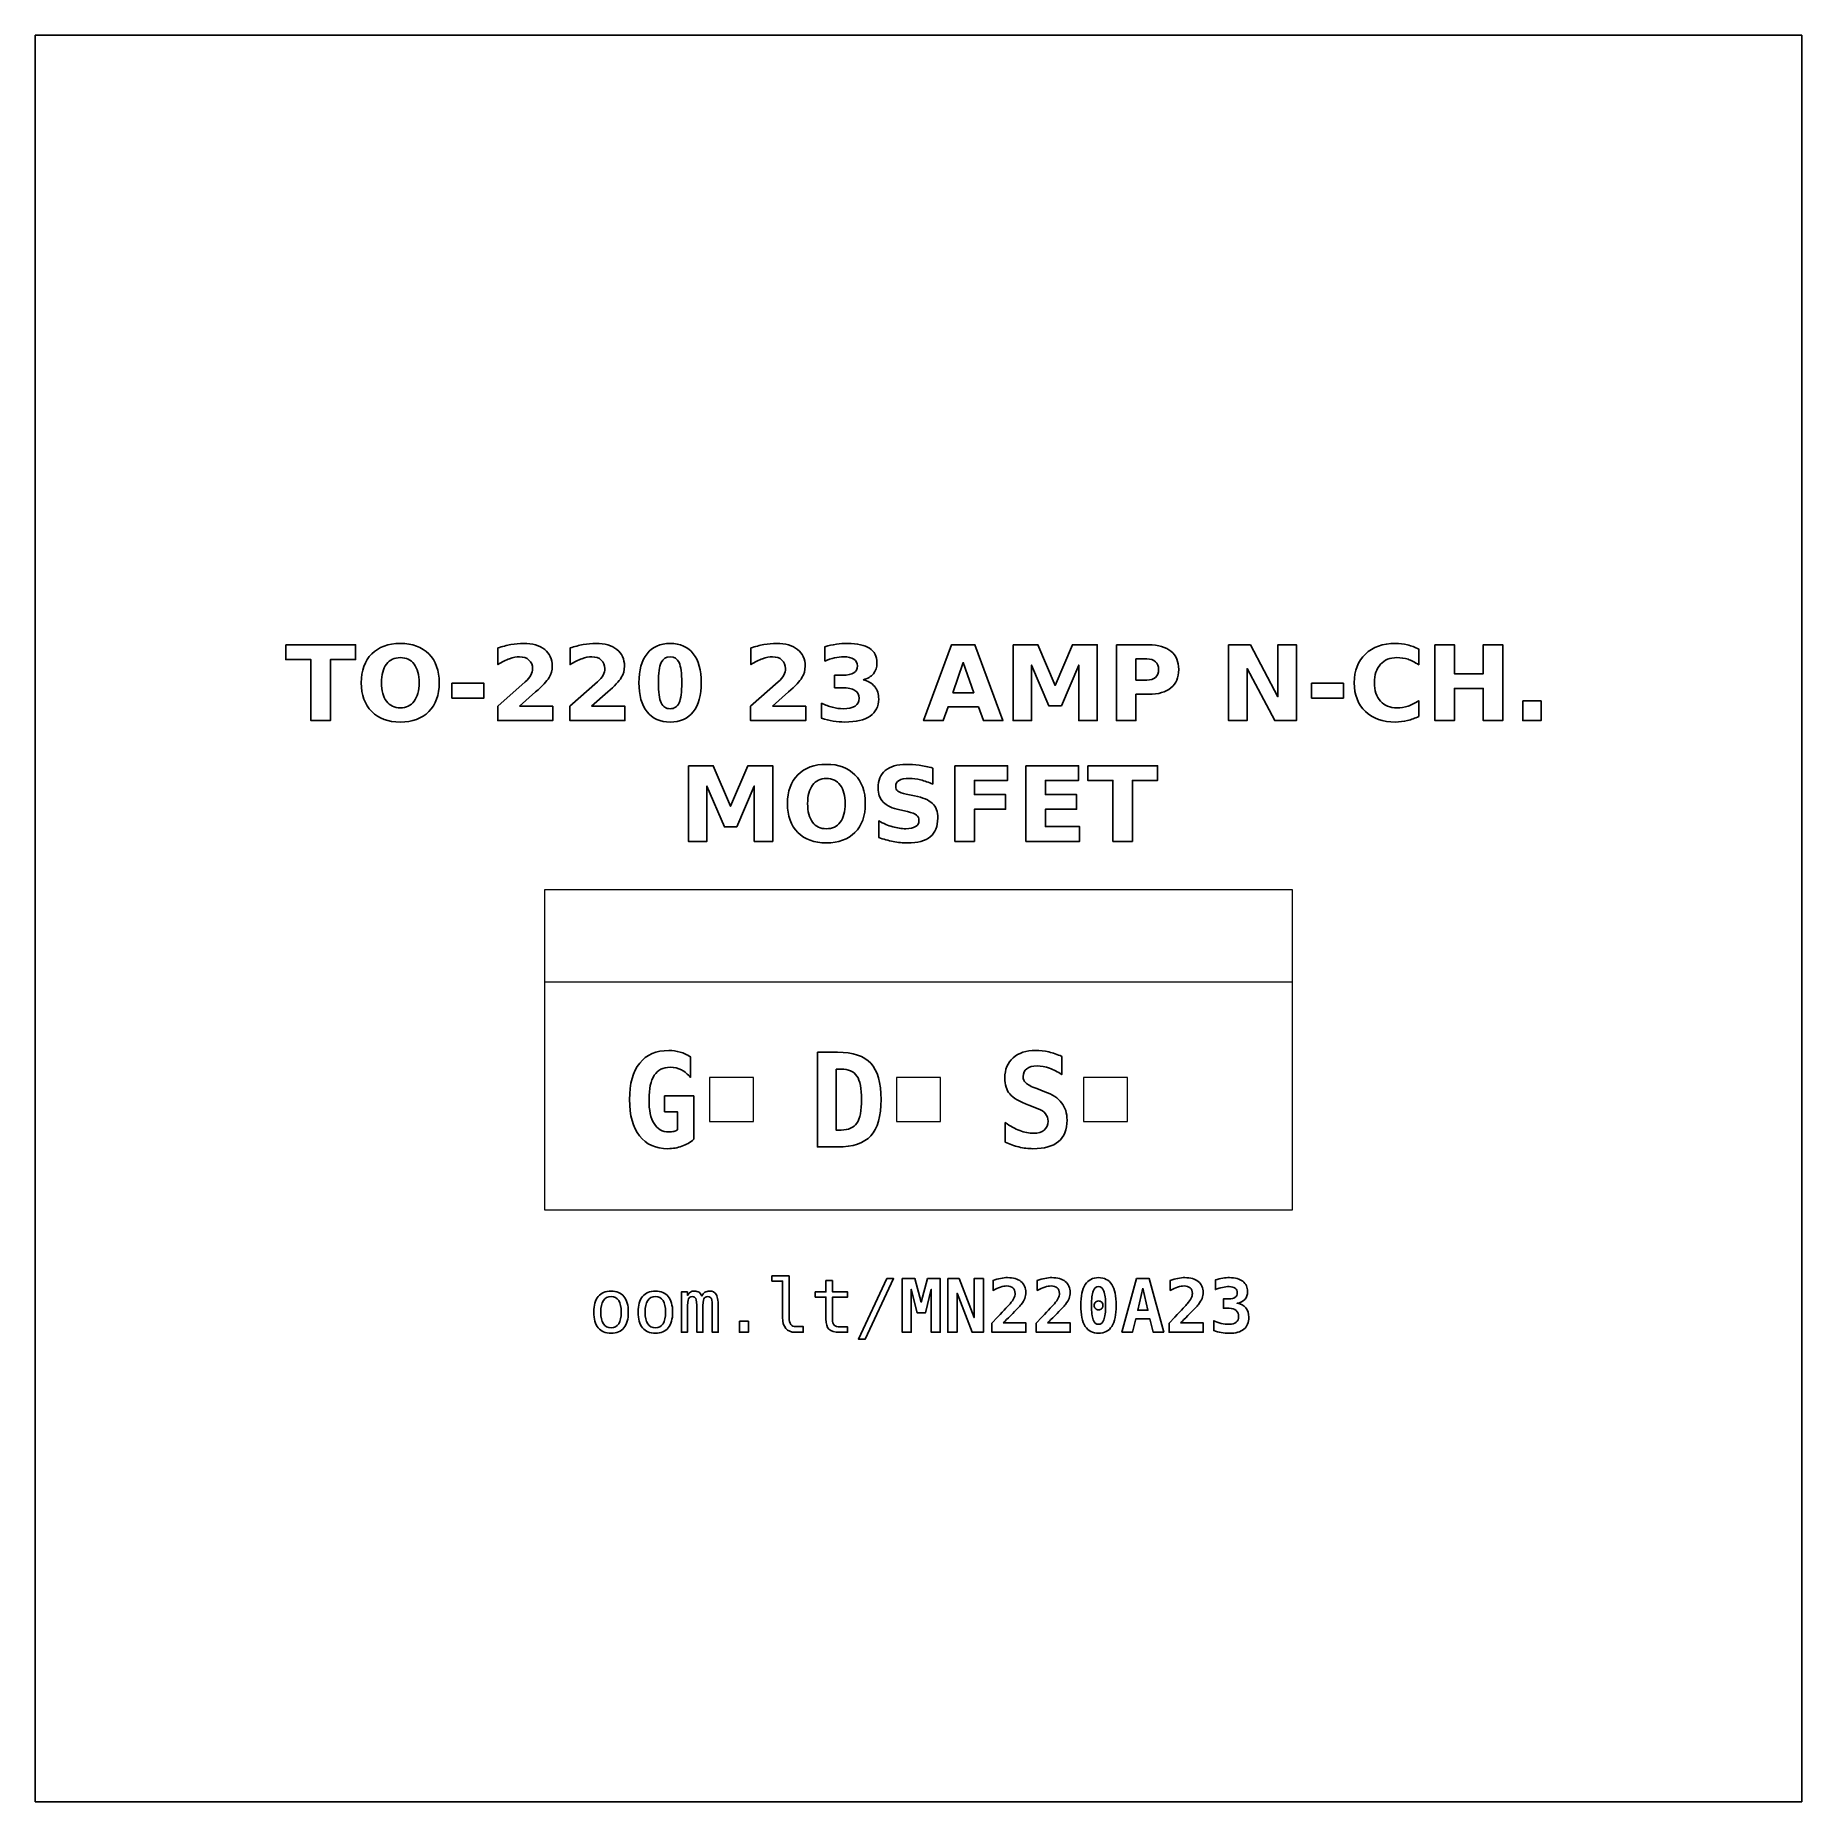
# Model space of a CAD drawing. Header units: centimetres. Extents: x -11.7 to -9.3, y -16.05 to -13.65.
import ezdxf

# ---------------------------------------------------------------- set-up
doc = ezdxf.new("R2010")
doc.units = ezdxf.units.CM
doc.header["$MEASUREMENT"] = 0
doc.layers.add('Layer 1', color=7, linetype='Continuous')

msp = doc.modelspace()

# ---------------------------------------------------------------- linework, layer by layer
at = {"layer": 'Layer 1', "color": 7}
msp.add_lwpolyline([(-11.7, -16.05), (-9.3, -16.05), (-9.3, -13.65), (-11.7, -13.65), (-11.7, -16.05)], close=True, dxfattribs=at)
at = {"layer": 'Layer 1', "color": 7, "lineweight": 20}
for points in [[(-11.008, -15.24605), (-9.992, -15.24605), (-9.992, -14.81105), (-11.008, -14.81105), (-11.008, -15.24605)], [(-10.784, -15.12605), (-10.724, -15.12605), (-10.724, -15.06605), (-10.784, -15.06605), (-10.784, -15.12605)], [(-10.53, -15.12605), (-10.47, -15.12605), (-10.47, -15.06605), (-10.53, -15.06605), (-10.53, -15.12605)], [(-10.276, -15.12605), (-10.216, -15.12605), (-10.216, -15.06605), (-10.276, -15.06605), (-10.276, -15.12605)]]:
    msp.add_lwpolyline(points, close=True, dxfattribs=at)
at = {"layer": 'Layer 1', "color": 250}
for points, knots in [([(-11.35967, -14.47815), (-11.35967, -14.47815), (-11.26487, -14.47815), (-11.26487, -14.47815), (-11.26487, -14.47815), (-11.26487, -14.47815), (-11.26487, -14.49821), (-11.26487, -14.49821), (-11.26487, -14.49821), (-11.26487, -14.49821), (-11.29897, -14.49821), (-11.29897, -14.49821), (-11.29897, -14.49821), (-11.29897, -14.49821), (-11.29897, -14.58102), (-11.29897, -14.58102), (-11.29897, -14.58102), (-11.29897, -14.58102), (-11.3255, -14.58102), (-11.3255, -14.58102), (-11.3255, -14.58102), (-11.3255, -14.58102), (-11.3255, -14.49821), (-11.3255, -14.49821), (-11.3255, -14.49821), (-11.3255, -14.49821), (-11.35967, -14.49821), (-11.35967, -14.49821), (-11.35967, -14.49821), (-11.35967, -14.49821), (-11.35967, -14.47815), (-11.35967, -14.47815)], [0, 0, 0, 0, 0.125, 0.125, 0.125, 0.125, 0.25, 0.25, 0.25, 0.25, 0.375, 0.375, 0.375, 0.375, 0.5, 0.5, 0.5, 0.5, 0.625, 0.625, 0.625, 0.625, 0.75, 0.75, 0.75, 0.75, 0.875, 0.875, 0.875, 0.875, 1, 1, 1, 1]), ([(-11.20414, -14.47629), (-11.18761, -14.47629), (-11.17465, -14.48102), (-11.16529, -14.4905), (-11.16529, -14.4905), (-11.15591, -14.49995), (-11.15123, -14.513), (-11.15123, -14.52968), (-11.15123, -14.52968), (-11.15123, -14.54631), (-11.15591, -14.55936), (-11.16529, -14.56881), (-11.16529, -14.56881), (-11.17465, -14.57829), (-11.18761, -14.58302), (-11.20414, -14.58302), (-11.20414, -14.58302), (-11.22063, -14.58302), (-11.23356, -14.57829), (-11.24297, -14.56881), (-11.24297, -14.56881), (-11.25235, -14.55936), (-11.25706, -14.54631), (-11.25706, -14.52968), (-11.25706, -14.52968), (-11.25706, -14.513), (-11.25235, -14.49995), (-11.24297, -14.4905), (-11.24297, -14.4905), (-11.23356, -14.48102), (-11.22063, -14.47629), (-11.20414, -14.47629)], [0, 0, 0, 0, 0.125, 0.125, 0.125, 0.125, 0.25, 0.25, 0.25, 0.25, 0.375, 0.375, 0.375, 0.375, 0.5, 0.5, 0.5, 0.5, 0.625, 0.625, 0.625, 0.625, 0.75, 0.75, 0.75, 0.75, 0.875, 0.875, 0.875, 0.875, 1, 1, 1, 1]), ([(-11.20414, -14.49551), (-11.21223, -14.49551), (-11.21849, -14.49849), (-11.22296, -14.50447), (-11.22296, -14.50447), (-11.2274, -14.51044), (-11.22964, -14.51884), (-11.22964, -14.52968), (-11.22964, -14.52968), (-11.22964, -14.5405), (-11.2274, -14.54887), (-11.22296, -14.55484), (-11.22296, -14.55484), (-11.21849, -14.56082), (-11.21223, -14.5638), (-11.20414, -14.5638), (-11.20414, -14.5638), (-11.196, -14.5638), (-11.18973, -14.56082), (-11.18526, -14.55484), (-11.18526, -14.55484), (-11.18081, -14.54887), (-11.17858, -14.5405), (-11.17858, -14.52968), (-11.17858, -14.52968), (-11.17858, -14.51884), (-11.18081, -14.51044), (-11.18526, -14.50447), (-11.18526, -14.50447), (-11.18973, -14.49849), (-11.196, -14.49551), (-11.20414, -14.49551)], [0, 0, 0, 0, 0.125, 0.125, 0.125, 0.125, 0.25, 0.25, 0.25, 0.25, 0.375, 0.375, 0.375, 0.375, 0.5, 0.5, 0.5, 0.5, 0.625, 0.625, 0.625, 0.625, 0.75, 0.75, 0.75, 0.75, 0.875, 0.875, 0.875, 0.875, 1, 1, 1, 1]), ([(-11.04229, -14.56152), (-11.04229, -14.56152), (-10.99701, -14.56152), (-10.99701, -14.56152), (-10.99701, -14.56152), (-10.99701, -14.56152), (-10.99701, -14.58102), (-10.99701, -14.58102), (-10.99701, -14.58102), (-10.99701, -14.58102), (-11.07178, -14.58102), (-11.07178, -14.58102), (-11.07178, -14.58102), (-11.07178, -14.58102), (-11.07178, -14.56152), (-11.07178, -14.56152), (-11.07178, -14.56152), (-11.07178, -14.56152), (-11.03422, -14.52839), (-11.03422, -14.52839), (-11.03422, -14.52839), (-11.03086, -14.52535), (-11.02839, -14.52239), (-11.02679, -14.5195), (-11.02679, -14.5195), (-11.02517, -14.5166), (-11.02437, -14.51359), (-11.02437, -14.51046), (-11.02437, -14.51046), (-11.02437, -14.50564), (-11.02599, -14.50176), (-11.02923, -14.49882), (-11.02923, -14.49882), (-11.03246, -14.49588), (-11.03676, -14.49443), (-11.04215, -14.49443), (-11.04215, -14.49443), (-11.04628, -14.49443), (-11.0508, -14.49532), (-11.05572, -14.49708), (-11.05572, -14.49708), (-11.06063, -14.49885), (-11.0659, -14.50148), (-11.0715, -14.50496), (-11.0715, -14.50496), (-11.0715, -14.50496), (-11.0715, -14.48236), (-11.0715, -14.48236), (-11.0715, -14.48236), (-11.06552, -14.48039), (-11.05962, -14.47888), (-11.05379, -14.47785), (-11.05379, -14.47785), (-11.04795, -14.47681), (-11.04224, -14.47629), (-11.03662, -14.47629), (-11.03662, -14.47629), (-11.02432, -14.47629), (-11.01475, -14.479), (-11.00793, -14.48443), (-11.00793, -14.48443), (-11.00111, -14.48984), (-10.9977, -14.49739), (-10.9977, -14.5071), (-10.9977, -14.5071), (-10.9977, -14.5127), (-10.99915, -14.51792), (-11.00205, -14.52277), (-11.00205, -14.52277), (-11.00494, -14.52761), (-11.01103, -14.5341), (-11.0203, -14.54224), (-11.0203, -14.54224), (-11.0203, -14.54224), (-11.04229, -14.56152), (-11.04229, -14.56152)], [0, 0, 0, 0, 0.0526316, 0.0526316, 0.0526316, 0.0526316, 0.1052632, 0.1052632, 0.1052632, 0.1052632, 0.1578947, 0.1578947, 0.1578947, 0.1578947, 0.2105263, 0.2105263, 0.2105263, 0.2105263, 0.2631579, 0.2631579, 0.2631579, 0.2631579, 0.3157895, 0.3157895, 0.3157895, 0.3157895, 0.3684211, 0.3684211, 0.3684211, 0.3684211, 0.4210526, 0.4210526, 0.4210526, 0.4210526, 0.4736842, 0.4736842, 0.4736842, 0.4736842, 0.5263158, 0.5263158, 0.5263158, 0.5263158, 0.5789474, 0.5789474, 0.5789474, 0.5789474, 0.6315789, 0.6315789, 0.6315789, 0.6315789, 0.6842105, 0.6842105, 0.6842105, 0.6842105, 0.7368421, 0.7368421, 0.7368421, 0.7368421, 0.7894737, 0.7894737, 0.7894737, 0.7894737, 0.8421053, 0.8421053, 0.8421053, 0.8421053, 0.8947368, 0.8947368, 0.8947368, 0.8947368, 0.9473684, 0.9473684, 0.9473684, 0.9473684, 1, 1, 1, 1]), ([(-10.9441, -14.56152), (-10.9441, -14.56152), (-10.89882, -14.56152), (-10.89882, -14.56152), (-10.89882, -14.56152), (-10.89882, -14.56152), (-10.89882, -14.58102), (-10.89882, -14.58102), (-10.89882, -14.58102), (-10.89882, -14.58102), (-10.97359, -14.58102), (-10.97359, -14.58102), (-10.97359, -14.58102), (-10.97359, -14.58102), (-10.97359, -14.56152), (-10.97359, -14.56152), (-10.97359, -14.56152), (-10.97359, -14.56152), (-10.93603, -14.52839), (-10.93603, -14.52839), (-10.93603, -14.52839), (-10.93267, -14.52535), (-10.9302, -14.52239), (-10.9286, -14.5195), (-10.9286, -14.5195), (-10.92698, -14.5166), (-10.92618, -14.51359), (-10.92618, -14.51046), (-10.92618, -14.51046), (-10.92618, -14.50564), (-10.9278, -14.50176), (-10.93104, -14.49882), (-10.93104, -14.49882), (-10.93427, -14.49588), (-10.93857, -14.49443), (-10.94396, -14.49443), (-10.94396, -14.49443), (-10.94809, -14.49443), (-10.95261, -14.49532), (-10.95753, -14.49708), (-10.95753, -14.49708), (-10.96244, -14.49885), (-10.96771, -14.50148), (-10.97331, -14.50496), (-10.97331, -14.50496), (-10.97331, -14.50496), (-10.97331, -14.48236), (-10.97331, -14.48236), (-10.97331, -14.48236), (-10.96733, -14.48039), (-10.96143, -14.47888), (-10.9556, -14.47785), (-10.9556, -14.47785), (-10.94976, -14.47681), (-10.94405, -14.47629), (-10.93843, -14.47629), (-10.93843, -14.47629), (-10.92613, -14.47629), (-10.91656, -14.479), (-10.90974, -14.48443), (-10.90974, -14.48443), (-10.90292, -14.48984), (-10.89951, -14.49739), (-10.89951, -14.5071), (-10.89951, -14.5071), (-10.89951, -14.5127), (-10.90096, -14.51792), (-10.90386, -14.52277), (-10.90386, -14.52277), (-10.90675, -14.52761), (-10.91284, -14.5341), (-10.92211, -14.54224), (-10.92211, -14.54224), (-10.92211, -14.54224), (-10.9441, -14.56152), (-10.9441, -14.56152)], [0, 0, 0, 0, 0.0526316, 0.0526316, 0.0526316, 0.0526316, 0.1052632, 0.1052632, 0.1052632, 0.1052632, 0.1578947, 0.1578947, 0.1578947, 0.1578947, 0.2105263, 0.2105263, 0.2105263, 0.2105263, 0.2631579, 0.2631579, 0.2631579, 0.2631579, 0.3157895, 0.3157895, 0.3157895, 0.3157895, 0.3684211, 0.3684211, 0.3684211, 0.3684211, 0.4210526, 0.4210526, 0.4210526, 0.4210526, 0.4736842, 0.4736842, 0.4736842, 0.4736842, 0.5263158, 0.5263158, 0.5263158, 0.5263158, 0.5789474, 0.5789474, 0.5789474, 0.5789474, 0.6315789, 0.6315789, 0.6315789, 0.6315789, 0.6842105, 0.6842105, 0.6842105, 0.6842105, 0.7368421, 0.7368421, 0.7368421, 0.7368421, 0.7894737, 0.7894737, 0.7894737, 0.7894737, 0.8421053, 0.8421053, 0.8421053, 0.8421053, 0.8947368, 0.8947368, 0.8947368, 0.8947368, 0.9473684, 0.9473684, 0.9473684, 0.9473684, 1, 1, 1, 1]), ([(-10.79513, -14.52968), (-10.79513, -14.54673), (-10.7988, -14.55988), (-10.80616, -14.56914), (-10.80616, -14.56914), (-10.8135, -14.57839), (-10.82394, -14.58302), (-10.83744, -14.58302), (-10.83744, -14.58302), (-10.85099, -14.58302), (-10.86145, -14.57839), (-10.86879, -14.56914), (-10.86879, -14.56914), (-10.87615, -14.55988), (-10.87982, -14.54673), (-10.87982, -14.52968), (-10.87982, -14.52968), (-10.87982, -14.51261), (-10.87615, -14.49943), (-10.86879, -14.49017), (-10.86879, -14.49017), (-10.86145, -14.48093), (-10.85099, -14.47629), (-10.83744, -14.47629), (-10.83744, -14.47629), (-10.82394, -14.47629), (-10.8135, -14.48093), (-10.80616, -14.49017), (-10.80616, -14.49017), (-10.7988, -14.49943), (-10.79513, -14.51261), (-10.79513, -14.52968)], [0, 0, 0, 0, 0.125, 0.125, 0.125, 0.125, 0.25, 0.25, 0.25, 0.25, 0.375, 0.375, 0.375, 0.375, 0.5, 0.5, 0.5, 0.5, 0.625, 0.625, 0.625, 0.625, 0.75, 0.75, 0.75, 0.75, 0.875, 0.875, 0.875, 0.875, 1, 1, 1, 1]), ([(-10.82166, -14.52949), (-10.82166, -14.51663), (-10.82286, -14.50757), (-10.82528, -14.5023), (-10.82528, -14.5023), (-10.82768, -14.49706), (-10.83175, -14.49443), (-10.83744, -14.49443), (-10.83744, -14.49443), (-10.84313, -14.49443), (-10.8472, -14.49706), (-10.84965, -14.5023), (-10.84965, -14.5023), (-10.85207, -14.50757), (-10.85329, -14.51663), (-10.85329, -14.52949), (-10.85329, -14.52949), (-10.85329, -14.54247), (-10.85207, -14.55165), (-10.84965, -14.55696), (-10.84965, -14.55696), (-10.8472, -14.5623), (-10.84313, -14.56496), (-10.83744, -14.56496), (-10.83744, -14.56496), (-10.8318, -14.56496), (-10.82775, -14.5623), (-10.8253, -14.55696), (-10.8253, -14.55696), (-10.82288, -14.55165), (-10.82166, -14.54247), (-10.82166, -14.52949)], [0, 0, 0, 0, 0.125, 0.125, 0.125, 0.125, 0.25, 0.25, 0.25, 0.25, 0.375, 0.375, 0.375, 0.375, 0.5, 0.5, 0.5, 0.5, 0.625, 0.625, 0.625, 0.625, 0.75, 0.75, 0.75, 0.75, 0.875, 0.875, 0.875, 0.875, 1, 1, 1, 1]), ([(-10.69859, -14.56152), (-10.69859, -14.56152), (-10.65331, -14.56152), (-10.65331, -14.56152), (-10.65331, -14.56152), (-10.65331, -14.56152), (-10.65331, -14.58102), (-10.65331, -14.58102), (-10.65331, -14.58102), (-10.65331, -14.58102), (-10.72808, -14.58102), (-10.72808, -14.58102), (-10.72808, -14.58102), (-10.72808, -14.58102), (-10.72808, -14.56152), (-10.72808, -14.56152), (-10.72808, -14.56152), (-10.72808, -14.56152), (-10.69052, -14.52839), (-10.69052, -14.52839), (-10.69052, -14.52839), (-10.68716, -14.52535), (-10.68469, -14.52239), (-10.68309, -14.5195), (-10.68309, -14.5195), (-10.68147, -14.5166), (-10.68067, -14.51359), (-10.68067, -14.51046), (-10.68067, -14.51046), (-10.68067, -14.50564), (-10.68229, -14.50176), (-10.68553, -14.49882), (-10.68553, -14.49882), (-10.68876, -14.49588), (-10.69306, -14.49443), (-10.69845, -14.49443), (-10.69845, -14.49443), (-10.70258, -14.49443), (-10.7071, -14.49532), (-10.71202, -14.49708), (-10.71202, -14.49708), (-10.71693, -14.49885), (-10.7222, -14.50148), (-10.7278, -14.50496), (-10.7278, -14.50496), (-10.7278, -14.50496), (-10.7278, -14.48236), (-10.7278, -14.48236), (-10.7278, -14.48236), (-10.72182, -14.48039), (-10.71592, -14.47888), (-10.71009, -14.47785), (-10.71009, -14.47785), (-10.70425, -14.47681), (-10.69854, -14.47629), (-10.69292, -14.47629), (-10.69292, -14.47629), (-10.68062, -14.47629), (-10.67105, -14.479), (-10.66423, -14.48443), (-10.66423, -14.48443), (-10.65741, -14.48984), (-10.654, -14.49739), (-10.654, -14.5071), (-10.654, -14.5071), (-10.654, -14.5127), (-10.65545, -14.51792), (-10.65835, -14.52277), (-10.65835, -14.52277), (-10.66124, -14.52761), (-10.66733, -14.5341), (-10.6766, -14.54224), (-10.6766, -14.54224), (-10.6766, -14.54224), (-10.69859, -14.56152), (-10.69859, -14.56152)], [0, 0, 0, 0, 0.0526316, 0.0526316, 0.0526316, 0.0526316, 0.1052632, 0.1052632, 0.1052632, 0.1052632, 0.1578947, 0.1578947, 0.1578947, 0.1578947, 0.2105263, 0.2105263, 0.2105263, 0.2105263, 0.2631579, 0.2631579, 0.2631579, 0.2631579, 0.3157895, 0.3157895, 0.3157895, 0.3157895, 0.3684211, 0.3684211, 0.3684211, 0.3684211, 0.4210526, 0.4210526, 0.4210526, 0.4210526, 0.4736842, 0.4736842, 0.4736842, 0.4736842, 0.5263158, 0.5263158, 0.5263158, 0.5263158, 0.5789474, 0.5789474, 0.5789474, 0.5789474, 0.6315789, 0.6315789, 0.6315789, 0.6315789, 0.6842105, 0.6842105, 0.6842105, 0.6842105, 0.7368421, 0.7368421, 0.7368421, 0.7368421, 0.7894737, 0.7894737, 0.7894737, 0.7894737, 0.8421053, 0.8421053, 0.8421053, 0.8421053, 0.8947368, 0.8947368, 0.8947368, 0.8947368, 0.9473684, 0.9473684, 0.9473684, 0.9473684, 1, 1, 1, 1]), ([(-10.57533, -14.52554), (-10.56841, -14.52733), (-10.56312, -14.53046), (-10.55952, -14.53488), (-10.55952, -14.53488), (-10.55592, -14.53932), (-10.55411, -14.54494), (-10.55411, -14.55179), (-10.55411, -14.55179), (-10.55411, -14.56199), (-10.55802, -14.56975), (-10.56582, -14.57507), (-10.56582, -14.57507), (-10.57363, -14.58036), (-10.58502, -14.58302), (-10.6, -14.58302), (-10.6, -14.58302), (-10.60529, -14.58302), (-10.61058, -14.5826), (-10.6159, -14.58175), (-10.6159, -14.58175), (-10.62119, -14.5809), (-10.62643, -14.57961), (-10.63163, -14.57792), (-10.63163, -14.57792), (-10.63163, -14.57792), (-10.63163, -14.55745), (-10.63163, -14.55745), (-10.63163, -14.55745), (-10.62667, -14.55992), (-10.62175, -14.56181), (-10.61686, -14.56308), (-10.61686, -14.56308), (-10.61197, -14.56432), (-10.60715, -14.56496), (-10.60242, -14.56496), (-10.60242, -14.56496), (-10.59539, -14.56496), (-10.59, -14.56373), (-10.58626, -14.56131), (-10.58626, -14.56131), (-10.58252, -14.55887), (-10.58064, -14.55539), (-10.58064, -14.55082), (-10.58064, -14.55082), (-10.58064, -14.54614), (-10.58257, -14.54259), (-10.5864, -14.54019), (-10.5864, -14.54019), (-10.59024, -14.53777), (-10.5959, -14.53657), (-10.60338, -14.53657), (-10.60338, -14.53657), (-10.60338, -14.53657), (-10.61399, -14.53657), (-10.61399, -14.53657), (-10.61399, -14.53657), (-10.61399, -14.53657), (-10.61399, -14.51947), (-10.61399, -14.51947), (-10.61399, -14.51947), (-10.61399, -14.51947), (-10.60284, -14.51947), (-10.60284, -14.51947), (-10.60284, -14.51947), (-10.59616, -14.51947), (-10.59122, -14.51844), (-10.58796, -14.51634), (-10.58796, -14.51634), (-10.58469, -14.51425), (-10.58306, -14.51108), (-10.58306, -14.50682), (-10.58306, -14.50682), (-10.58306, -14.50287), (-10.58464, -14.49981), (-10.58781, -14.49767), (-10.58781, -14.49767), (-10.59099, -14.49551), (-10.59546, -14.49443), (-10.60124, -14.49443), (-10.60124, -14.49443), (-10.60552, -14.49443), (-10.60983, -14.4949), (-10.6142, -14.49586), (-10.6142, -14.49586), (-10.61855, -14.49682), (-10.62288, -14.49826), (-10.62721, -14.50014), (-10.62721, -14.50014), (-10.62721, -14.50014), (-10.62721, -14.48071), (-10.62721, -14.48071), (-10.62721, -14.48071), (-10.62196, -14.47923), (-10.61679, -14.47813), (-10.61164, -14.4774), (-10.61164, -14.4774), (-10.60649, -14.47667), (-10.60146, -14.47629), (-10.59649, -14.47629), (-10.59649, -14.47629), (-10.58313, -14.47629), (-10.57312, -14.47848), (-10.56648, -14.48288), (-10.56648, -14.48288), (-10.55985, -14.48725), (-10.55654, -14.49386), (-10.55654, -14.50268), (-10.55654, -14.50268), (-10.55654, -14.50868), (-10.55811, -14.51362), (-10.56129, -14.51745), (-10.56129, -14.51745), (-10.56446, -14.52128), (-10.56914, -14.52399), (-10.57533, -14.52554)], [0, 0, 0, 0, 0.0344828, 0.0344828, 0.0344828, 0.0344828, 0.0689655, 0.0689655, 0.0689655, 0.0689655, 0.1034483, 0.1034483, 0.1034483, 0.1034483, 0.137931, 0.137931, 0.137931, 0.137931, 0.1724138, 0.1724138, 0.1724138, 0.1724138, 0.2068966, 0.2068966, 0.2068966, 0.2068966, 0.2413793, 0.2413793, 0.2413793, 0.2413793, 0.2758621, 0.2758621, 0.2758621, 0.2758621, 0.3103448, 0.3103448, 0.3103448, 0.3103448, 0.3448276, 0.3448276, 0.3448276, 0.3448276, 0.3793103, 0.3793103, 0.3793103, 0.3793103, 0.4137931, 0.4137931, 0.4137931, 0.4137931, 0.4482759, 0.4482759, 0.4482759, 0.4482759, 0.4827586, 0.4827586, 0.4827586, 0.4827586, 0.5172414, 0.5172414, 0.5172414, 0.5172414, 0.5517241, 0.5517241, 0.5517241, 0.5517241, 0.5862069, 0.5862069, 0.5862069, 0.5862069, 0.6206897, 0.6206897, 0.6206897, 0.6206897, 0.6551724, 0.6551724, 0.6551724, 0.6551724, 0.6896552, 0.6896552, 0.6896552, 0.6896552, 0.7241379, 0.7241379, 0.7241379, 0.7241379, 0.7586207, 0.7586207, 0.7586207, 0.7586207, 0.7931034, 0.7931034, 0.7931034, 0.7931034, 0.8275862, 0.8275862, 0.8275862, 0.8275862, 0.862069, 0.862069, 0.862069, 0.862069, 0.8965517, 0.8965517, 0.8965517, 0.8965517, 0.9310345, 0.9310345, 0.9310345, 0.9310345, 0.9655172, 0.9655172, 0.9655172, 0.9655172, 1, 1, 1, 1]), ([(-10.41836, -14.5623), (-10.41836, -14.5623), (-10.45985, -14.5623), (-10.45985, -14.5623), (-10.45985, -14.5623), (-10.45985, -14.5623), (-10.46639, -14.58102), (-10.46639, -14.58102), (-10.46639, -14.58102), (-10.46639, -14.58102), (-10.49306, -14.58102), (-10.49306, -14.58102), (-10.49306, -14.58102), (-10.49306, -14.58102), (-10.45496, -14.47815), (-10.45496, -14.47815), (-10.45496, -14.47815), (-10.45496, -14.47815), (-10.42333, -14.47815), (-10.42333, -14.47815), (-10.42333, -14.47815), (-10.42333, -14.47815), (-10.38523, -14.58102), (-10.38523, -14.58102), (-10.38523, -14.58102), (-10.38523, -14.58102), (-10.4119, -14.58102), (-10.4119, -14.58102), (-10.4119, -14.58102), (-10.4119, -14.58102), (-10.41836, -14.5623), (-10.41836, -14.5623)], [0, 0, 0, 0, 0.125, 0.125, 0.125, 0.125, 0.25, 0.25, 0.25, 0.25, 0.375, 0.375, 0.375, 0.375, 0.5, 0.5, 0.5, 0.5, 0.625, 0.625, 0.625, 0.625, 0.75, 0.75, 0.75, 0.75, 0.875, 0.875, 0.875, 0.875, 1, 1, 1, 1]), ([(-10.37156, -14.47815), (-10.37156, -14.47815), (-10.33781, -14.47815), (-10.33781, -14.47815), (-10.33781, -14.47815), (-10.33781, -14.47815), (-10.31436, -14.53321), (-10.31436, -14.53321), (-10.31436, -14.53321), (-10.31436, -14.53321), (-10.2908, -14.47815), (-10.2908, -14.47815), (-10.2908, -14.47815), (-10.2908, -14.47815), (-10.25712, -14.47815), (-10.25712, -14.47815), (-10.25712, -14.47815), (-10.25712, -14.47815), (-10.25712, -14.58102), (-10.25712, -14.58102), (-10.25712, -14.58102), (-10.25712, -14.58102), (-10.28219, -14.58102), (-10.28219, -14.58102), (-10.28219, -14.58102), (-10.28219, -14.58102), (-10.28219, -14.50578), (-10.28219, -14.50578), (-10.28219, -14.50578), (-10.28219, -14.50578), (-10.3059, -14.56124), (-10.3059, -14.56124), (-10.3059, -14.56124), (-10.3059, -14.56124), (-10.32271, -14.56124), (-10.32271, -14.56124), (-10.32271, -14.56124), (-10.32271, -14.56124), (-10.34642, -14.50578), (-10.34642, -14.50578), (-10.34642, -14.50578), (-10.34642, -14.50578), (-10.34642, -14.58102), (-10.34642, -14.58102), (-10.34642, -14.58102), (-10.34642, -14.58102), (-10.37156, -14.58102), (-10.37156, -14.58102), (-10.37156, -14.58102), (-10.37156, -14.58102), (-10.37156, -14.47815), (-10.37156, -14.47815)], [0, 0, 0, 0, 0.0769231, 0.0769231, 0.0769231, 0.0769231, 0.1538462, 0.1538462, 0.1538462, 0.1538462, 0.2307692, 0.2307692, 0.2307692, 0.2307692, 0.3076923, 0.3076923, 0.3076923, 0.3076923, 0.3846154, 0.3846154, 0.3846154, 0.3846154, 0.4615385, 0.4615385, 0.4615385, 0.4615385, 0.5384615, 0.5384615, 0.5384615, 0.5384615, 0.6153846, 0.6153846, 0.6153846, 0.6153846, 0.6923077, 0.6923077, 0.6923077, 0.6923077, 0.7692308, 0.7692308, 0.7692308, 0.7692308, 0.8461538, 0.8461538, 0.8461538, 0.8461538, 0.9230769, 0.9230769, 0.9230769, 0.9230769, 1, 1, 1, 1]), ([(-10.23113, -14.47815), (-10.23113, -14.47815), (-10.18711, -14.47815), (-10.18711, -14.47815), (-10.18711, -14.47815), (-10.17401, -14.47815), (-10.16396, -14.48107), (-10.15695, -14.48688), (-10.15695, -14.48688), (-10.14995, -14.49269), (-10.14644, -14.50096), (-10.14644, -14.51171), (-10.14644, -14.51171), (-10.14644, -14.52248), (-10.14995, -14.53078), (-10.15695, -14.53659), (-10.15695, -14.53659), (-10.16396, -14.5424), (-10.17401, -14.54532), (-10.18711, -14.54532), (-10.18711, -14.54532), (-10.18711, -14.54532), (-10.2046, -14.54532), (-10.2046, -14.54532), (-10.2046, -14.54532), (-10.2046, -14.54532), (-10.2046, -14.58102), (-10.2046, -14.58102), (-10.2046, -14.58102), (-10.2046, -14.58102), (-10.23113, -14.58102), (-10.23113, -14.58102), (-10.23113, -14.58102), (-10.23113, -14.58102), (-10.23113, -14.47815), (-10.23113, -14.47815)], [0, 0, 0, 0, 0.1111111, 0.1111111, 0.1111111, 0.1111111, 0.2222222, 0.2222222, 0.2222222, 0.2222222, 0.3333333, 0.3333333, 0.3333333, 0.3333333, 0.4444444, 0.4444444, 0.4444444, 0.4444444, 0.5555556, 0.5555556, 0.5555556, 0.5555556, 0.6666667, 0.6666667, 0.6666667, 0.6666667, 0.7777778, 0.7777778, 0.7777778, 0.7777778, 0.8888889, 0.8888889, 0.8888889, 0.8888889, 1, 1, 1, 1]), ([(-10.07859, -14.47815), (-10.07859, -14.47815), (-10.04896, -14.47815), (-10.04896, -14.47815), (-10.04896, -14.47815), (-10.04896, -14.47815), (-10.01154, -14.54871), (-10.01154, -14.54871), (-10.01154, -14.54871), (-10.01154, -14.54871), (-10.01154, -14.47815), (-10.01154, -14.47815), (-10.01154, -14.47815), (-10.01154, -14.47815), (-9.9864, -14.47815), (-9.9864, -14.47815), (-9.9864, -14.47815), (-9.9864, -14.47815), (-9.9864, -14.58102), (-9.9864, -14.58102), (-9.9864, -14.58102), (-9.9864, -14.58102), (-10.01603, -14.58102), (-10.01603, -14.58102), (-10.01603, -14.58102), (-10.01603, -14.58102), (-10.05345, -14.51046), (-10.05345, -14.51046), (-10.05345, -14.51046), (-10.05345, -14.51046), (-10.05345, -14.58102), (-10.05345, -14.58102), (-10.05345, -14.58102), (-10.05345, -14.58102), (-10.07859, -14.58102), (-10.07859, -14.58102), (-10.07859, -14.58102), (-10.07859, -14.58102), (-10.07859, -14.47815), (-10.07859, -14.47815)], [0, 0, 0, 0, 0.1, 0.1, 0.1, 0.1, 0.2, 0.2, 0.2, 0.2, 0.3, 0.3, 0.3, 0.3, 0.4, 0.4, 0.4, 0.4, 0.5, 0.5, 0.5, 0.5, 0.6, 0.6, 0.6, 0.6, 0.7, 0.7, 0.7, 0.7, 0.8, 0.8, 0.8, 0.8, 0.9, 0.9, 0.9, 0.9, 1, 1, 1, 1]), ([(-9.82036, -14.57538), (-9.82522, -14.57789), (-9.8303, -14.5798), (-9.8356, -14.58109), (-9.8356, -14.58109), (-9.84086, -14.58238), (-9.84639, -14.58302), (-9.85213, -14.58302), (-9.85213, -14.58302), (-9.86925, -14.58302), (-9.88282, -14.57822), (-9.89284, -14.56865), (-9.89284, -14.56865), (-9.90286, -14.55908), (-9.90787, -14.5461), (-9.90787, -14.52968), (-9.90787, -14.52968), (-9.90787, -14.51324), (-9.90286, -14.50023), (-9.89284, -14.49066), (-9.89284, -14.49066), (-9.88282, -14.48109), (-9.86925, -14.47629), (-9.85213, -14.47629), (-9.85213, -14.47629), (-9.84639, -14.47629), (-9.84086, -14.47693), (-9.8356, -14.47822), (-9.8356, -14.47822), (-9.8303, -14.47951), (-9.82522, -14.48142), (-9.82036, -14.48394), (-9.82036, -14.48394), (-9.82036, -14.48394), (-9.82036, -14.50522), (-9.82036, -14.50522), (-9.82036, -14.50522), (-9.82527, -14.50186), (-9.83012, -14.49941), (-9.83489, -14.49786), (-9.83489, -14.49786), (-9.83966, -14.49628), (-9.8447, -14.49551), (-9.84999, -14.49551), (-9.84999, -14.49551), (-9.85944, -14.49551), (-9.8669, -14.49854), (-9.87231, -14.50461), (-9.87231, -14.50461), (-9.87774, -14.51068), (-9.88045, -14.51903), (-9.88045, -14.52968), (-9.88045, -14.52968), (-9.88045, -14.54031), (-9.87774, -14.54864), (-9.87231, -14.5547), (-9.87231, -14.5547), (-9.8669, -14.56077), (-9.85944, -14.5638), (-9.84999, -14.5638), (-9.84999, -14.5638), (-9.8447, -14.5638), (-9.83966, -14.56303), (-9.83489, -14.56145), (-9.83489, -14.56145), (-9.83012, -14.5599), (-9.82527, -14.55745), (-9.82036, -14.55409), (-9.82036, -14.55409), (-9.82036, -14.55409), (-9.82036, -14.57538), (-9.82036, -14.57538)], [0, 0, 0, 0, 0.0555556, 0.0555556, 0.0555556, 0.0555556, 0.1111111, 0.1111111, 0.1111111, 0.1111111, 0.1666667, 0.1666667, 0.1666667, 0.1666667, 0.2222222, 0.2222222, 0.2222222, 0.2222222, 0.2777778, 0.2777778, 0.2777778, 0.2777778, 0.3333333, 0.3333333, 0.3333333, 0.3333333, 0.3888889, 0.3888889, 0.3888889, 0.3888889, 0.4444444, 0.4444444, 0.4444444, 0.4444444, 0.5, 0.5, 0.5, 0.5, 0.5555556, 0.5555556, 0.5555556, 0.5555556, 0.6111111, 0.6111111, 0.6111111, 0.6111111, 0.6666667, 0.6666667, 0.6666667, 0.6666667, 0.7222222, 0.7222222, 0.7222222, 0.7222222, 0.7777778, 0.7777778, 0.7777778, 0.7777778, 0.8333333, 0.8333333, 0.8333333, 0.8333333, 0.8888889, 0.8888889, 0.8888889, 0.8888889, 0.9444444, 0.9444444, 0.9444444, 0.9444444, 1, 1, 1, 1]), ([(-9.79839, -14.47815), (-9.79839, -14.47815), (-9.77186, -14.47815), (-9.77186, -14.47815), (-9.77186, -14.47815), (-9.77186, -14.47815), (-9.77186, -14.51736), (-9.77186, -14.51736), (-9.77186, -14.51736), (-9.77186, -14.51736), (-9.73273, -14.51736), (-9.73273, -14.51736), (-9.73273, -14.51736), (-9.73273, -14.51736), (-9.73273, -14.47815), (-9.73273, -14.47815), (-9.73273, -14.47815), (-9.73273, -14.47815), (-9.7062, -14.47815), (-9.7062, -14.47815), (-9.7062, -14.47815), (-9.7062, -14.47815), (-9.7062, -14.58102), (-9.7062, -14.58102), (-9.7062, -14.58102), (-9.7062, -14.58102), (-9.73273, -14.58102), (-9.73273, -14.58102), (-9.73273, -14.58102), (-9.73273, -14.58102), (-9.73273, -14.53742), (-9.73273, -14.53742), (-9.73273, -14.53742), (-9.73273, -14.53742), (-9.77186, -14.53742), (-9.77186, -14.53742), (-9.77186, -14.53742), (-9.77186, -14.53742), (-9.77186, -14.58102), (-9.77186, -14.58102), (-9.77186, -14.58102), (-9.77186, -14.58102), (-9.79839, -14.58102), (-9.79839, -14.58102), (-9.79839, -14.58102), (-9.79839, -14.58102), (-9.79839, -14.47815), (-9.79839, -14.47815)], [0, 0, 0, 0, 0.0833333, 0.0833333, 0.0833333, 0.0833333, 0.1666667, 0.1666667, 0.1666667, 0.1666667, 0.25, 0.25, 0.25, 0.25, 0.3333333, 0.3333333, 0.3333333, 0.3333333, 0.4166667, 0.4166667, 0.4166667, 0.4166667, 0.5, 0.5, 0.5, 0.5, 0.5833333, 0.5833333, 0.5833333, 0.5833333, 0.6666667, 0.6666667, 0.6666667, 0.6666667, 0.75, 0.75, 0.75, 0.75, 0.8333333, 0.8333333, 0.8333333, 0.8333333, 0.9166667, 0.9166667, 0.9166667, 0.9166667, 1, 1, 1, 1]), ([(-10.45324, -14.5432), (-10.45324, -14.5432), (-10.42504, -14.5432), (-10.42504, -14.5432), (-10.42504, -14.5432), (-10.42504, -14.5432), (-10.43911, -14.50228), (-10.43911, -14.50228), (-10.43911, -14.50228), (-10.43911, -14.50228), (-10.45324, -14.5432), (-10.45324, -14.5432)], [0, 0, 0, 0, 0.3333333, 0.3333333, 0.3333333, 0.3333333, 0.6666667, 0.6666667, 0.6666667, 0.6666667, 1, 1, 1, 1]), ([(-10.2046, -14.49737), (-10.2046, -14.49737), (-10.2046, -14.5261), (-10.2046, -14.5261), (-10.2046, -14.5261), (-10.2046, -14.5261), (-10.18993, -14.5261), (-10.18993, -14.5261), (-10.18993, -14.5261), (-10.18478, -14.5261), (-10.1808, -14.52486), (-10.178, -14.52234), (-10.178, -14.52234), (-10.1752, -14.51985), (-10.17379, -14.5163), (-10.17379, -14.51171), (-10.17379, -14.51171), (-10.17379, -14.5071), (-10.1752, -14.50357), (-10.178, -14.50108), (-10.178, -14.50108), (-10.1808, -14.49861), (-10.18478, -14.49737), (-10.18993, -14.49737), (-10.18993, -14.49737), (-10.18993, -14.49737), (-10.2046, -14.49737), (-10.2046, -14.49737)], [0, 0, 0, 0, 0.1428571, 0.1428571, 0.1428571, 0.1428571, 0.2857143, 0.2857143, 0.2857143, 0.2857143, 0.4285714, 0.4285714, 0.4285714, 0.4285714, 0.5714286, 0.5714286, 0.5714286, 0.5714286, 0.7142857, 0.7142857, 0.7142857, 0.7142857, 0.8571429, 0.8571429, 0.8571429, 0.8571429, 1, 1, 1, 1]), ([(-11.13387, -14.53039), (-11.13387, -14.53039), (-11.09059, -14.53039), (-11.09059, -14.53039), (-11.09059, -14.53039), (-11.09059, -14.53039), (-11.09059, -14.55045), (-11.09059, -14.55045), (-11.09059, -14.55045), (-11.09059, -14.55045), (-11.13387, -14.55045), (-11.13387, -14.55045), (-11.13387, -14.55045), (-11.13387, -14.55045), (-11.13387, -14.53039), (-11.13387, -14.53039)], [0, 0, 0, 0, 0.25, 0.25, 0.25, 0.25, 0.5, 0.5, 0.5, 0.5, 0.75, 0.75, 0.75, 0.75, 1, 1, 1, 1]), ([(-9.96582, -14.53039), (-9.96582, -14.53039), (-9.92254, -14.53039), (-9.92254, -14.53039), (-9.92254, -14.53039), (-9.92254, -14.53039), (-9.92254, -14.55045), (-9.92254, -14.55045), (-9.92254, -14.55045), (-9.92254, -14.55045), (-9.96582, -14.55045), (-9.96582, -14.55045), (-9.96582, -14.55045), (-9.96582, -14.55045), (-9.96582, -14.53039), (-9.96582, -14.53039)], [0, 0, 0, 0, 0.25, 0.25, 0.25, 0.25, 0.5, 0.5, 0.5, 0.5, 0.75, 0.75, 0.75, 0.75, 1, 1, 1, 1]), ([(-9.67887, -14.55435), (-9.67887, -14.55435), (-9.65405, -14.55435), (-9.65405, -14.55435), (-9.65405, -14.55435), (-9.65405, -14.55435), (-9.65405, -14.58102), (-9.65405, -14.58102), (-9.65405, -14.58102), (-9.65405, -14.58102), (-9.67887, -14.58102), (-9.67887, -14.58102), (-9.67887, -14.58102), (-9.67887, -14.58102), (-9.67887, -14.55435), (-9.67887, -14.55435)], [0, 0, 0, 0, 0.25, 0.25, 0.25, 0.25, 0.5, 0.5, 0.5, 0.5, 0.75, 0.75, 0.75, 0.75, 1, 1, 1, 1]), ([(-10.81258, -14.6424), (-10.81258, -14.6424), (-10.77883, -14.6424), (-10.77883, -14.6424), (-10.77883, -14.6424), (-10.77883, -14.6424), (-10.75538, -14.69746), (-10.75538, -14.69746), (-10.75538, -14.69746), (-10.75538, -14.69746), (-10.73182, -14.6424), (-10.73182, -14.6424), (-10.73182, -14.6424), (-10.73182, -14.6424), (-10.69814, -14.6424), (-10.69814, -14.6424), (-10.69814, -14.6424), (-10.69814, -14.6424), (-10.69814, -14.74527), (-10.69814, -14.74527), (-10.69814, -14.74527), (-10.69814, -14.74527), (-10.72321, -14.74527), (-10.72321, -14.74527), (-10.72321, -14.74527), (-10.72321, -14.74527), (-10.72321, -14.67003), (-10.72321, -14.67003), (-10.72321, -14.67003), (-10.72321, -14.67003), (-10.74692, -14.72549), (-10.74692, -14.72549), (-10.74692, -14.72549), (-10.74692, -14.72549), (-10.76373, -14.72549), (-10.76373, -14.72549), (-10.76373, -14.72549), (-10.76373, -14.72549), (-10.78744, -14.67003), (-10.78744, -14.67003), (-10.78744, -14.67003), (-10.78744, -14.67003), (-10.78744, -14.74527), (-10.78744, -14.74527), (-10.78744, -14.74527), (-10.78744, -14.74527), (-10.81258, -14.74527), (-10.81258, -14.74527), (-10.81258, -14.74527), (-10.81258, -14.74527), (-10.81258, -14.6424), (-10.81258, -14.6424)], [0, 0, 0, 0, 0.0769231, 0.0769231, 0.0769231, 0.0769231, 0.1538462, 0.1538462, 0.1538462, 0.1538462, 0.2307692, 0.2307692, 0.2307692, 0.2307692, 0.3076923, 0.3076923, 0.3076923, 0.3076923, 0.3846154, 0.3846154, 0.3846154, 0.3846154, 0.4615385, 0.4615385, 0.4615385, 0.4615385, 0.5384615, 0.5384615, 0.5384615, 0.5384615, 0.6153846, 0.6153846, 0.6153846, 0.6153846, 0.6923077, 0.6923077, 0.6923077, 0.6923077, 0.7692308, 0.7692308, 0.7692308, 0.7692308, 0.8461538, 0.8461538, 0.8461538, 0.8461538, 0.9230769, 0.9230769, 0.9230769, 0.9230769, 1, 1, 1, 1]), ([(-10.62516, -14.64054), (-10.60863, -14.64054), (-10.59567, -14.64527), (-10.58631, -14.65475), (-10.58631, -14.65475), (-10.57693, -14.6642), (-10.57225, -14.67725), (-10.57225, -14.69393), (-10.57225, -14.69393), (-10.57225, -14.71056), (-10.57693, -14.72361), (-10.58631, -14.73306), (-10.58631, -14.73306), (-10.59567, -14.74254), (-10.60863, -14.74727), (-10.62516, -14.74727), (-10.62516, -14.74727), (-10.64165, -14.74727), (-10.65458, -14.74254), (-10.66399, -14.73306), (-10.66399, -14.73306), (-10.67337, -14.72361), (-10.67808, -14.71056), (-10.67808, -14.69393), (-10.67808, -14.69393), (-10.67808, -14.67725), (-10.67337, -14.6642), (-10.66399, -14.65475), (-10.66399, -14.65475), (-10.65458, -14.64527), (-10.64165, -14.64054), (-10.62516, -14.64054)], [0, 0, 0, 0, 0.125, 0.125, 0.125, 0.125, 0.25, 0.25, 0.25, 0.25, 0.375, 0.375, 0.375, 0.375, 0.5, 0.5, 0.5, 0.5, 0.625, 0.625, 0.625, 0.625, 0.75, 0.75, 0.75, 0.75, 0.875, 0.875, 0.875, 0.875, 1, 1, 1, 1]), ([(-10.62516, -14.65976), (-10.63325, -14.65976), (-10.63951, -14.66274), (-10.64398, -14.66872), (-10.64398, -14.66872), (-10.64842, -14.67469), (-10.65066, -14.68309), (-10.65066, -14.69393), (-10.65066, -14.69393), (-10.65066, -14.70475), (-10.64842, -14.71312), (-10.64398, -14.71909), (-10.64398, -14.71909), (-10.63951, -14.72507), (-10.63325, -14.72805), (-10.62516, -14.72805), (-10.62516, -14.72805), (-10.61702, -14.72805), (-10.61075, -14.72507), (-10.60628, -14.71909), (-10.60628, -14.71909), (-10.60183, -14.71312), (-10.5996, -14.70475), (-10.5996, -14.69393), (-10.5996, -14.69393), (-10.5996, -14.68309), (-10.60183, -14.67469), (-10.60628, -14.66872), (-10.60628, -14.66872), (-10.61075, -14.66274), (-10.61702, -14.65976), (-10.62516, -14.65976)], [0, 0, 0, 0, 0.125, 0.125, 0.125, 0.125, 0.25, 0.25, 0.25, 0.25, 0.375, 0.375, 0.375, 0.375, 0.5, 0.5, 0.5, 0.5, 0.625, 0.625, 0.625, 0.625, 0.75, 0.75, 0.75, 0.75, 0.875, 0.875, 0.875, 0.875, 1, 1, 1, 1]), ([(-10.48059, -14.64565), (-10.48059, -14.64565), (-10.48059, -14.6674), (-10.48059, -14.6674), (-10.48059, -14.6674), (-10.48624, -14.66488), (-10.49176, -14.66298), (-10.49712, -14.66169), (-10.49712, -14.66169), (-10.50251, -14.66039), (-10.50759, -14.65976), (-10.51236, -14.65976), (-10.51236, -14.65976), (-10.51869, -14.65976), (-10.52339, -14.66063), (-10.52643, -14.66237), (-10.52643, -14.66237), (-10.52946, -14.66413), (-10.53097, -14.66684), (-10.53097, -14.67051), (-10.53097, -14.67051), (-10.53097, -14.67326), (-10.52996, -14.67542), (-10.52791, -14.67695), (-10.52791, -14.67695), (-10.52586, -14.67848), (-10.52215, -14.67982), (-10.51676, -14.68092), (-10.51676, -14.68092), (-10.51676, -14.68092), (-10.50547, -14.68318), (-10.50547, -14.68318), (-10.50547, -14.68318), (-10.49402, -14.68549), (-10.48591, -14.68897), (-10.48109, -14.69367), (-10.48109, -14.69367), (-10.47626, -14.69835), (-10.47384, -14.70501), (-10.47384, -14.71364), (-10.47384, -14.71364), (-10.47384, -14.725), (-10.4772, -14.73344), (-10.48393, -14.73897), (-10.48393, -14.73897), (-10.49066, -14.74449), (-10.50093, -14.74727), (-10.51476, -14.74727), (-10.51476, -14.74727), (-10.5213, -14.74727), (-10.52784, -14.74666), (-10.5344, -14.74541), (-10.5344, -14.74541), (-10.54096, -14.74416), (-10.54755, -14.74233), (-10.55411, -14.73991), (-10.55411, -14.73991), (-10.55411, -14.73991), (-10.55411, -14.71752), (-10.55411, -14.71752), (-10.55411, -14.71752), (-10.54755, -14.721), (-10.5412, -14.72363), (-10.53506, -14.7254), (-10.53506, -14.7254), (-10.52892, -14.72716), (-10.52302, -14.72805), (-10.51733, -14.72805), (-10.51733, -14.72805), (-10.51154, -14.72805), (-10.5071, -14.72709), (-10.50402, -14.72516), (-10.50402, -14.72516), (-10.50093, -14.72323), (-10.49941, -14.72048), (-10.49941, -14.71688), (-10.49941, -14.71688), (-10.49941, -14.71368), (-10.50044, -14.71119), (-10.50253, -14.70945), (-10.50253, -14.70945), (-10.50463, -14.70771), (-10.50879, -14.70614), (-10.51505, -14.70477), (-10.51505, -14.70477), (-10.51505, -14.70477), (-10.52532, -14.70249), (-10.52532, -14.70249), (-10.52532, -14.70249), (-10.5356, -14.70028), (-10.54313, -14.69678), (-10.54788, -14.69195), (-10.54788, -14.69195), (-10.55263, -14.68713), (-10.555, -14.68062), (-10.555, -14.67246), (-10.555, -14.67246), (-10.555, -14.6622), (-10.55169, -14.65432), (-10.54508, -14.64882), (-10.54508, -14.64882), (-10.53847, -14.64329), (-10.52897, -14.64054), (-10.51655, -14.64054), (-10.51655, -14.64054), (-10.51091, -14.64054), (-10.5051, -14.64097), (-10.49912, -14.64181), (-10.49912, -14.64181), (-10.49315, -14.64266), (-10.48697, -14.64393), (-10.48059, -14.64565)], [0, 0, 0, 0, 0.0357143, 0.0357143, 0.0357143, 0.0357143, 0.0714286, 0.0714286, 0.0714286, 0.0714286, 0.1071429, 0.1071429, 0.1071429, 0.1071429, 0.1428571, 0.1428571, 0.1428571, 0.1428571, 0.1785714, 0.1785714, 0.1785714, 0.1785714, 0.2142857, 0.2142857, 0.2142857, 0.2142857, 0.25, 0.25, 0.25, 0.25, 0.2857143, 0.2857143, 0.2857143, 0.2857143, 0.3214286, 0.3214286, 0.3214286, 0.3214286, 0.3571429, 0.3571429, 0.3571429, 0.3571429, 0.3928571, 0.3928571, 0.3928571, 0.3928571, 0.4285714, 0.4285714, 0.4285714, 0.4285714, 0.4642857, 0.4642857, 0.4642857, 0.4642857, 0.5, 0.5, 0.5, 0.5, 0.5357143, 0.5357143, 0.5357143, 0.5357143, 0.5714286, 0.5714286, 0.5714286, 0.5714286, 0.6071429, 0.6071429, 0.6071429, 0.6071429, 0.6428571, 0.6428571, 0.6428571, 0.6428571, 0.6785714, 0.6785714, 0.6785714, 0.6785714, 0.7142857, 0.7142857, 0.7142857, 0.7142857, 0.75, 0.75, 0.75, 0.75, 0.7857143, 0.7857143, 0.7857143, 0.7857143, 0.8214286, 0.8214286, 0.8214286, 0.8214286, 0.8571429, 0.8571429, 0.8571429, 0.8571429, 0.8928571, 0.8928571, 0.8928571, 0.8928571, 0.9285714, 0.9285714, 0.9285714, 0.9285714, 0.9642857, 0.9642857, 0.9642857, 0.9642857, 1, 1, 1, 1]), ([(-10.45056, -14.6424), (-10.45056, -14.6424), (-10.37897, -14.6424), (-10.37897, -14.6424), (-10.37897, -14.6424), (-10.37897, -14.6424), (-10.37897, -14.66246), (-10.37897, -14.66246), (-10.37897, -14.66246), (-10.37897, -14.66246), (-10.42403, -14.66246), (-10.42403, -14.66246), (-10.42403, -14.66246), (-10.42403, -14.66246), (-10.42403, -14.68161), (-10.42403, -14.68161), (-10.42403, -14.68161), (-10.42403, -14.68161), (-10.38165, -14.68161), (-10.38165, -14.68161), (-10.38165, -14.68161), (-10.38165, -14.68161), (-10.38165, -14.70167), (-10.38165, -14.70167), (-10.38165, -14.70167), (-10.38165, -14.70167), (-10.42403, -14.70167), (-10.42403, -14.70167), (-10.42403, -14.70167), (-10.42403, -14.70167), (-10.42403, -14.74527), (-10.42403, -14.74527), (-10.42403, -14.74527), (-10.42403, -14.74527), (-10.45056, -14.74527), (-10.45056, -14.74527), (-10.45056, -14.74527), (-10.45056, -14.74527), (-10.45056, -14.6424), (-10.45056, -14.6424)], [0, 0, 0, 0, 0.1, 0.1, 0.1, 0.1, 0.2, 0.2, 0.2, 0.2, 0.3, 0.3, 0.3, 0.3, 0.4, 0.4, 0.4, 0.4, 0.5, 0.5, 0.5, 0.5, 0.6, 0.6, 0.6, 0.6, 0.7, 0.7, 0.7, 0.7, 0.8, 0.8, 0.8, 0.8, 0.9, 0.9, 0.9, 0.9, 1, 1, 1, 1]), ([(-10.35416, -14.6424), (-10.35416, -14.6424), (-10.28257, -14.6424), (-10.28257, -14.6424), (-10.28257, -14.6424), (-10.28257, -14.6424), (-10.28257, -14.66246), (-10.28257, -14.66246), (-10.28257, -14.66246), (-10.28257, -14.66246), (-10.32763, -14.66246), (-10.32763, -14.66246), (-10.32763, -14.66246), (-10.32763, -14.66246), (-10.32763, -14.68161), (-10.32763, -14.68161), (-10.32763, -14.68161), (-10.32763, -14.68161), (-10.28528, -14.68161), (-10.28528, -14.68161), (-10.28528, -14.68161), (-10.28528, -14.68161), (-10.28528, -14.70167), (-10.28528, -14.70167), (-10.28528, -14.70167), (-10.28528, -14.70167), (-10.32763, -14.70167), (-10.32763, -14.70167), (-10.32763, -14.70167), (-10.32763, -14.70167), (-10.32763, -14.72521), (-10.32763, -14.72521), (-10.32763, -14.72521), (-10.32763, -14.72521), (-10.28107, -14.72521), (-10.28107, -14.72521), (-10.28107, -14.72521), (-10.28107, -14.72521), (-10.28107, -14.74527), (-10.28107, -14.74527), (-10.28107, -14.74527), (-10.28107, -14.74527), (-10.35416, -14.74527), (-10.35416, -14.74527), (-10.35416, -14.74527), (-10.35416, -14.74527), (-10.35416, -14.6424), (-10.35416, -14.6424)], [0, 0, 0, 0, 0.0833333, 0.0833333, 0.0833333, 0.0833333, 0.1666667, 0.1666667, 0.1666667, 0.1666667, 0.25, 0.25, 0.25, 0.25, 0.3333333, 0.3333333, 0.3333333, 0.3333333, 0.4166667, 0.4166667, 0.4166667, 0.4166667, 0.5, 0.5, 0.5, 0.5, 0.5833333, 0.5833333, 0.5833333, 0.5833333, 0.6666667, 0.6666667, 0.6666667, 0.6666667, 0.75, 0.75, 0.75, 0.75, 0.8333333, 0.8333333, 0.8333333, 0.8333333, 0.9166667, 0.9166667, 0.9166667, 0.9166667, 1, 1, 1, 1]), ([(-10.27004, -14.6424), (-10.27004, -14.6424), (-10.17524, -14.6424), (-10.17524, -14.6424), (-10.17524, -14.6424), (-10.17524, -14.6424), (-10.17524, -14.66246), (-10.17524, -14.66246), (-10.17524, -14.66246), (-10.17524, -14.66246), (-10.20934, -14.66246), (-10.20934, -14.66246), (-10.20934, -14.66246), (-10.20934, -14.66246), (-10.20934, -14.74527), (-10.20934, -14.74527), (-10.20934, -14.74527), (-10.20934, -14.74527), (-10.23587, -14.74527), (-10.23587, -14.74527), (-10.23587, -14.74527), (-10.23587, -14.74527), (-10.23587, -14.66246), (-10.23587, -14.66246), (-10.23587, -14.66246), (-10.23587, -14.66246), (-10.27004, -14.66246), (-10.27004, -14.66246), (-10.27004, -14.66246), (-10.27004, -14.66246), (-10.27004, -14.6424), (-10.27004, -14.6424)], [0, 0, 0, 0, 0.125, 0.125, 0.125, 0.125, 0.25, 0.25, 0.25, 0.25, 0.375, 0.375, 0.375, 0.375, 0.5, 0.5, 0.5, 0.5, 0.625, 0.625, 0.625, 0.625, 0.75, 0.75, 0.75, 0.75, 0.875, 0.875, 0.875, 0.875, 1, 1, 1, 1]), ([(-10.82756, -15.13699), (-10.82756, -15.13699), (-10.82756, -15.11247), (-10.82756, -15.11247), (-10.82756, -15.11247), (-10.82756, -15.11247), (-10.84496, -15.11247), (-10.84496, -15.11247), (-10.84496, -15.11247), (-10.84496, -15.11247), (-10.84496, -15.0911), (-10.84496, -15.0911), (-10.84496, -15.0911), (-10.84496, -15.0911), (-10.80533, -15.0911), (-10.80533, -15.0911), (-10.80533, -15.0911), (-10.80533, -15.0911), (-10.80533, -15.15001), (-10.80533, -15.15001), (-10.80533, -15.15001), (-10.81021, -15.15418), (-10.81559, -15.15736), (-10.82147, -15.15951), (-10.82147, -15.15951), (-10.82738, -15.16165), (-10.83367, -15.16274), (-10.84037, -15.16274), (-10.84037, -15.16274), (-10.85704, -15.16274), (-10.86989, -15.15695), (-10.87897, -15.14539), (-10.87897, -15.14539), (-10.88806, -15.13381), (-10.89259, -15.11738), (-10.89259, -15.09606), (-10.89259, -15.09606), (-10.89259, -15.07443), (-10.888, -15.0579), (-10.87886, -15.04647), (-10.87886, -15.04647), (-10.86969, -15.03503), (-10.85646, -15.02933), (-10.83917, -15.02933), (-10.83917, -15.02933), (-10.834, -15.02933), (-10.82894, -15.03006), (-10.82394, -15.03153), (-10.82394, -15.03153), (-10.81894, -15.03297), (-10.81424, -15.03509), (-10.80989, -15.03785), (-10.80989, -15.03785), (-10.80989, -15.03785), (-10.80989, -15.06602), (-10.80989, -15.06602), (-10.80989, -15.06602), (-10.81345, -15.06143), (-10.81753, -15.05796), (-10.82218, -15.05564), (-10.82218, -15.05564), (-10.82679, -15.05332), (-10.83185, -15.05214), (-10.83738, -15.05214), (-10.83738, -15.05214), (-10.84702, -15.05214), (-10.85425, -15.05579), (-10.85901, -15.06305), (-10.85901, -15.06305), (-10.86378, -15.07031), (-10.86616, -15.08131), (-10.86616, -15.09606), (-10.86616, -15.09606), (-10.86616, -15.11038), (-10.86386, -15.12126), (-10.85928, -15.12872), (-10.85928, -15.12872), (-10.85466, -15.13619), (-10.84799, -15.13993), (-10.8392, -15.13993), (-10.8392, -15.13993), (-10.83655, -15.13993), (-10.83426, -15.13969), (-10.83229, -15.13919), (-10.83229, -15.13919), (-10.83035, -15.13872), (-10.82876, -15.13799), (-10.82756, -15.13699)], [0, 0, 0, 0, 0.0454545, 0.0454545, 0.0454545, 0.0454545, 0.0909091, 0.0909091, 0.0909091, 0.0909091, 0.1363636, 0.1363636, 0.1363636, 0.1363636, 0.1818182, 0.1818182, 0.1818182, 0.1818182, 0.2272727, 0.2272727, 0.2272727, 0.2272727, 0.2727273, 0.2727273, 0.2727273, 0.2727273, 0.3181818, 0.3181818, 0.3181818, 0.3181818, 0.3636364, 0.3636364, 0.3636364, 0.3636364, 0.4090909, 0.4090909, 0.4090909, 0.4090909, 0.4545455, 0.4545455, 0.4545455, 0.4545455, 0.5, 0.5, 0.5, 0.5, 0.5454545, 0.5454545, 0.5454545, 0.5454545, 0.5909091, 0.5909091, 0.5909091, 0.5909091, 0.6363636, 0.6363636, 0.6363636, 0.6363636, 0.6818182, 0.6818182, 0.6818182, 0.6818182, 0.7272727, 0.7272727, 0.7272727, 0.7272727, 0.7727273, 0.7727273, 0.7727273, 0.7727273, 0.8181818, 0.8181818, 0.8181818, 0.8181818, 0.8636364, 0.8636364, 0.8636364, 0.8636364, 0.9090909, 0.9090909, 0.9090909, 0.9090909, 0.9545455, 0.9545455, 0.9545455, 0.9545455, 1, 1, 1, 1]), ([(-10.63734, -15.03174), (-10.63734, -15.03174), (-10.61012, -15.03174), (-10.61012, -15.03174), (-10.61012, -15.03174), (-10.58913, -15.03174), (-10.57399, -15.03674), (-10.56476, -15.04676), (-10.56476, -15.04676), (-10.5555, -15.05679), (-10.55088, -15.07316), (-10.55088, -15.09592), (-10.55088, -15.09592), (-10.55088, -15.1187), (-10.5555, -15.13514), (-10.56476, -15.14522), (-10.56476, -15.14522), (-10.57399, -15.1553), (-10.58913, -15.16033), (-10.61012, -15.16033), (-10.61012, -15.16033), (-10.61012, -15.16033), (-10.63734, -15.16033), (-10.63734, -15.16033), (-10.63734, -15.16033), (-10.63734, -15.16033), (-10.63734, -15.03174), (-10.63734, -15.03174)], [0, 0, 0, 0, 0.1428571, 0.1428571, 0.1428571, 0.1428571, 0.2857143, 0.2857143, 0.2857143, 0.2857143, 0.4285714, 0.4285714, 0.4285714, 0.4285714, 0.5714286, 0.5714286, 0.5714286, 0.5714286, 0.7142857, 0.7142857, 0.7142857, 0.7142857, 0.8571429, 0.8571429, 0.8571429, 0.8571429, 1, 1, 1, 1]), ([(-10.34988, -15.10382), (-10.36267, -15.09894), (-10.37134, -15.0938), (-10.3759, -15.08845), (-10.3759, -15.08845), (-10.38042, -15.08307), (-10.38269, -15.07587), (-10.38269, -15.06678), (-10.38269, -15.06678), (-10.38269, -15.05514), (-10.37895, -15.04597), (-10.37149, -15.03932), (-10.37149, -15.03932), (-10.36402, -15.03265), (-10.35379, -15.02933), (-10.34074, -15.02933), (-10.34074, -15.02933), (-10.33483, -15.02933), (-10.32892, -15.03001), (-10.32301, -15.03136), (-10.32301, -15.03136), (-10.31707, -15.03271), (-10.31122, -15.03468), (-10.30543, -15.03733), (-10.30543, -15.03733), (-10.30543, -15.03733), (-10.30543, -15.06214), (-10.30543, -15.06214), (-10.30543, -15.06214), (-10.3109, -15.05829), (-10.31642, -15.05538), (-10.32204, -15.05335), (-10.32204, -15.05335), (-10.32768, -15.05135), (-10.33324, -15.05035), (-10.33877, -15.05035), (-10.33877, -15.05035), (-10.34491, -15.05035), (-10.34961, -15.05158), (-10.35288, -15.05405), (-10.35288, -15.05405), (-10.35614, -15.05652), (-10.35779, -15.06005), (-10.35779, -15.06464), (-10.35779, -15.06464), (-10.35779, -15.06819), (-10.35658, -15.07113), (-10.3542, -15.07346), (-10.3542, -15.07346), (-10.35182, -15.07578), (-10.34685, -15.07837), (-10.33927, -15.08116), (-10.33927, -15.08116), (-10.33927, -15.08116), (-10.32833, -15.0853), (-10.32833, -15.0853), (-10.32833, -15.0853), (-10.31801, -15.0891), (-10.3104, -15.09412), (-10.30552, -15.10038), (-10.30552, -15.10038), (-10.30064, -15.10665), (-10.2982, -15.11453), (-10.2982, -15.12405), (-10.2982, -15.12405), (-10.2982, -15.13704), (-10.30202, -15.14672), (-10.30969, -15.15313), (-10.30969, -15.15313), (-10.31736, -15.15953), (-10.32895, -15.16274), (-10.34444, -15.16274), (-10.34444, -15.16274), (-10.35082, -15.16274), (-10.3572, -15.16197), (-10.36361, -15.16045), (-10.36361, -15.16045), (-10.36999, -15.15892), (-10.37619, -15.15668), (-10.38216, -15.15368), (-10.38216, -15.15368), (-10.38216, -15.15368), (-10.38216, -15.1274), (-10.38216, -15.1274), (-10.38216, -15.1274), (-10.3754, -15.13222), (-10.36881, -15.13584), (-10.36249, -15.13819), (-10.36249, -15.13819), (-10.35614, -15.14054), (-10.34988, -15.14172), (-10.34368, -15.14172), (-10.34368, -15.14172), (-10.33741, -15.14172), (-10.33256, -15.14031), (-10.32912, -15.13746), (-10.32912, -15.13746), (-10.32568, -15.1346), (-10.32395, -15.13064), (-10.32395, -15.12552), (-10.32395, -15.12552), (-10.32395, -15.12167), (-10.3251, -15.11829), (-10.32739, -15.11541), (-10.32739, -15.11541), (-10.32968, -15.1125), (-10.333, -15.1102), (-10.33738, -15.10856), (-10.33738, -15.10856), (-10.33738, -15.10856), (-10.34988, -15.10382), (-10.34988, -15.10382)], [0, 0, 0, 0, 0.0357143, 0.0357143, 0.0357143, 0.0357143, 0.0714286, 0.0714286, 0.0714286, 0.0714286, 0.1071429, 0.1071429, 0.1071429, 0.1071429, 0.1428571, 0.1428571, 0.1428571, 0.1428571, 0.1785714, 0.1785714, 0.1785714, 0.1785714, 0.2142857, 0.2142857, 0.2142857, 0.2142857, 0.25, 0.25, 0.25, 0.25, 0.2857143, 0.2857143, 0.2857143, 0.2857143, 0.3214286, 0.3214286, 0.3214286, 0.3214286, 0.3571429, 0.3571429, 0.3571429, 0.3571429, 0.3928571, 0.3928571, 0.3928571, 0.3928571, 0.4285714, 0.4285714, 0.4285714, 0.4285714, 0.4642857, 0.4642857, 0.4642857, 0.4642857, 0.5, 0.5, 0.5, 0.5, 0.5357143, 0.5357143, 0.5357143, 0.5357143, 0.5714286, 0.5714286, 0.5714286, 0.5714286, 0.6071429, 0.6071429, 0.6071429, 0.6071429, 0.6428571, 0.6428571, 0.6428571, 0.6428571, 0.6785714, 0.6785714, 0.6785714, 0.6785714, 0.7142857, 0.7142857, 0.7142857, 0.7142857, 0.75, 0.75, 0.75, 0.75, 0.7857143, 0.7857143, 0.7857143, 0.7857143, 0.8214286, 0.8214286, 0.8214286, 0.8214286, 0.8571429, 0.8571429, 0.8571429, 0.8571429, 0.8928571, 0.8928571, 0.8928571, 0.8928571, 0.9285714, 0.9285714, 0.9285714, 0.9285714, 0.9642857, 0.9642857, 0.9642857, 0.9642857, 1, 1, 1, 1]), ([(-10.61194, -15.05464), (-10.61194, -15.05464), (-10.61194, -15.13743), (-10.61194, -15.13743), (-10.61194, -15.13743), (-10.61194, -15.13743), (-10.60506, -15.13743), (-10.60506, -15.13743), (-10.60506, -15.13743), (-10.59507, -15.13743), (-10.58792, -15.13428), (-10.58369, -15.12799), (-10.58369, -15.12799), (-10.57943, -15.1217), (-10.57731, -15.111), (-10.57731, -15.09592), (-10.57731, -15.09592), (-10.57731, -15.08093), (-10.57943, -15.07028), (-10.58369, -15.06402), (-10.58369, -15.06402), (-10.58792, -15.05776), (-10.59507, -15.05464), (-10.60506, -15.05464), (-10.60506, -15.05464), (-10.60506, -15.05464), (-10.61194, -15.05464), (-10.61194, -15.05464)], [0, 0, 0, 0, 0.1428571, 0.1428571, 0.1428571, 0.1428571, 0.2857143, 0.2857143, 0.2857143, 0.2857143, 0.4285714, 0.4285714, 0.4285714, 0.4285714, 0.5714286, 0.5714286, 0.5714286, 0.5714286, 0.7142857, 0.7142857, 0.7142857, 0.7142857, 0.8571429, 0.8571429, 0.8571429, 0.8571429, 1, 1, 1, 1]), ([(-10.67578, -15.39235), (-10.67578, -15.39639), (-10.67504, -15.39942), (-10.67356, -15.40147), (-10.67356, -15.40147), (-10.67208, -15.40352), (-10.66989, -15.40455), (-10.66699, -15.40455), (-10.66699, -15.40455), (-10.66699, -15.40455), (-10.65649, -15.40455), (-10.65649, -15.40455), (-10.65649, -15.40455), (-10.65649, -15.40455), (-10.65649, -15.41217), (-10.65649, -15.41217), (-10.65649, -15.41217), (-10.65649, -15.41217), (-10.66786, -15.41217), (-10.66786, -15.41217), (-10.66786, -15.41217), (-10.67324, -15.41217), (-10.67739, -15.41044), (-10.68034, -15.40699), (-10.68034, -15.40699), (-10.68329, -15.40354), (-10.68476, -15.39865), (-10.68476, -15.39235), (-10.68476, -15.39235), (-10.68476, -15.39235), (-10.68476, -15.34268), (-10.68476, -15.34268), (-10.68476, -15.34268), (-10.68476, -15.34268), (-10.69916, -15.34268), (-10.69916, -15.34268), (-10.69916, -15.34268), (-10.69916, -15.34268), (-10.69916, -15.33565), (-10.69916, -15.33565), (-10.69916, -15.33565), (-10.69916, -15.33565), (-10.67578, -15.33565), (-10.67578, -15.33565), (-10.67578, -15.33565), (-10.67578, -15.33565), (-10.67578, -15.39235), (-10.67578, -15.39235)], [0, 0, 0, 0, 0.0833333, 0.0833333, 0.0833333, 0.0833333, 0.1666667, 0.1666667, 0.1666667, 0.1666667, 0.25, 0.25, 0.25, 0.25, 0.3333333, 0.3333333, 0.3333333, 0.3333333, 0.4166667, 0.4166667, 0.4166667, 0.4166667, 0.5, 0.5, 0.5, 0.5, 0.5833333, 0.5833333, 0.5833333, 0.5833333, 0.6666667, 0.6666667, 0.6666667, 0.6666667, 0.75, 0.75, 0.75, 0.75, 0.8333333, 0.8333333, 0.8333333, 0.8333333, 0.9166667, 0.9166667, 0.9166667, 0.9166667, 1, 1, 1, 1]), ([(-10.91773, -15.35616), (-10.91015, -15.35616), (-10.90435, -15.35861), (-10.90033, -15.36353), (-10.90033, -15.36353), (-10.89631, -15.36845), (-10.8943, -15.37557), (-10.8943, -15.38487), (-10.8943, -15.38487), (-10.8943, -15.39422), (-10.8963, -15.40134), (-10.9003, -15.40624), (-10.9003, -15.40624), (-10.90432, -15.41114), (-10.91012, -15.41359), (-10.91773, -15.41359), (-10.91773, -15.41359), (-10.92533, -15.41359), (-10.93112, -15.41114), (-10.93514, -15.40624), (-10.93514, -15.40624), (-10.93914, -15.40134), (-10.94114, -15.39422), (-10.94114, -15.38487), (-10.94114, -15.38487), (-10.94114, -15.37557), (-10.93914, -15.36845), (-10.93514, -15.36353), (-10.93514, -15.36353), (-10.93112, -15.35861), (-10.92533, -15.35616), (-10.91773, -15.35616)], [0, 0, 0, 0, 0.125, 0.125, 0.125, 0.125, 0.25, 0.25, 0.25, 0.25, 0.375, 0.375, 0.375, 0.375, 0.5, 0.5, 0.5, 0.5, 0.625, 0.625, 0.625, 0.625, 0.75, 0.75, 0.75, 0.75, 0.875, 0.875, 0.875, 0.875, 1, 1, 1, 1]), ([(-10.85752, -15.35616), (-10.84994, -15.35616), (-10.84414, -15.35861), (-10.84012, -15.36353), (-10.84012, -15.36353), (-10.8361, -15.36845), (-10.83409, -15.37557), (-10.83409, -15.38487), (-10.83409, -15.38487), (-10.83409, -15.39422), (-10.83609, -15.40134), (-10.84009, -15.40624), (-10.84009, -15.40624), (-10.84411, -15.41114), (-10.84991, -15.41359), (-10.85752, -15.41359), (-10.85752, -15.41359), (-10.86512, -15.41359), (-10.87091, -15.41114), (-10.87493, -15.40624), (-10.87493, -15.40624), (-10.87893, -15.40134), (-10.88093, -15.39422), (-10.88093, -15.38487), (-10.88093, -15.38487), (-10.88093, -15.37557), (-10.87893, -15.36845), (-10.87493, -15.36353), (-10.87493, -15.36353), (-10.87091, -15.35861), (-10.86512, -15.35616), (-10.85752, -15.35616)], [0, 0, 0, 0, 0.125, 0.125, 0.125, 0.125, 0.25, 0.25, 0.25, 0.25, 0.375, 0.375, 0.375, 0.375, 0.5, 0.5, 0.5, 0.5, 0.625, 0.625, 0.625, 0.625, 0.75, 0.75, 0.75, 0.75, 0.875, 0.875, 0.875, 0.875, 1, 1, 1, 1]), ([(-10.7944, -15.36305), (-10.7933, -15.3607), (-10.79188, -15.35896), (-10.79016, -15.35785), (-10.79016, -15.35785), (-10.78846, -15.35673), (-10.7864, -15.35616), (-10.784, -15.35616), (-10.784, -15.35616), (-10.7796, -15.35616), (-10.77649, -15.35786), (-10.77469, -15.36126), (-10.77469, -15.36126), (-10.77288, -15.36467), (-10.77198, -15.37107), (-10.77198, -15.38048), (-10.77198, -15.38048), (-10.77198, -15.38048), (-10.77198, -15.41217), (-10.77198, -15.41217), (-10.77198, -15.41217), (-10.77198, -15.41217), (-10.78018, -15.41217), (-10.78018, -15.41217), (-10.78018, -15.41217), (-10.78018, -15.41217), (-10.78018, -15.38087), (-10.78018, -15.38087), (-10.78018, -15.38087), (-10.78018, -15.37315), (-10.78061, -15.36837), (-10.78148, -15.36648), (-10.78148, -15.36648), (-10.78233, -15.36462), (-10.78391, -15.36368), (-10.7862, -15.36368), (-10.7862, -15.36368), (-10.7888, -15.36368), (-10.79058, -15.36468), (-10.79155, -15.36668), (-10.79155, -15.36668), (-10.7925, -15.36868), (-10.79298, -15.37342), (-10.79298, -15.38087), (-10.79298, -15.38087), (-10.79298, -15.38087), (-10.79298, -15.41217), (-10.79298, -15.41217), (-10.79298, -15.41217), (-10.79298, -15.41217), (-10.80118, -15.41217), (-10.80118, -15.41217), (-10.80118, -15.41217), (-10.80118, -15.41217), (-10.80118, -15.38087), (-10.80118, -15.38087), (-10.80118, -15.38087), (-10.80118, -15.37305), (-10.80165, -15.36823), (-10.80258, -15.36642), (-10.80258, -15.36642), (-10.8035, -15.3646), (-10.80516, -15.36368), (-10.80758, -15.36368), (-10.80758, -15.36368), (-10.80996, -15.36368), (-10.81162, -15.36468), (-10.81253, -15.36668), (-10.81253, -15.36668), (-10.81347, -15.36868), (-10.81393, -15.37342), (-10.81393, -15.38087), (-10.81393, -15.38087), (-10.81393, -15.38087), (-10.81393, -15.41217), (-10.81393, -15.41217), (-10.81393, -15.41217), (-10.81393, -15.41217), (-10.82208, -15.41217), (-10.82208, -15.41217), (-10.82208, -15.41217), (-10.82208, -15.41217), (-10.82208, -15.35748), (-10.82208, -15.35748), (-10.82208, -15.35748), (-10.82208, -15.35748), (-10.81393, -15.35748), (-10.81393, -15.35748), (-10.81393, -15.35748), (-10.81393, -15.35748), (-10.81393, -15.36216), (-10.81393, -15.36216), (-10.81393, -15.36216), (-10.81287, -15.36021), (-10.81152, -15.35873), (-10.8099, -15.3577), (-10.8099, -15.3577), (-10.8083, -15.35668), (-10.80646, -15.35616), (-10.80441, -15.35616), (-10.80441, -15.35616), (-10.80193, -15.35616), (-10.79988, -15.35673), (-10.79823, -15.35786), (-10.79823, -15.35786), (-10.79658, -15.35901), (-10.79531, -15.36073), (-10.7944, -15.36305)], [0, 0, 0, 0, 0.037037, 0.037037, 0.037037, 0.037037, 0.0740741, 0.0740741, 0.0740741, 0.0740741, 0.1111111, 0.1111111, 0.1111111, 0.1111111, 0.1481481, 0.1481481, 0.1481481, 0.1481481, 0.1851852, 0.1851852, 0.1851852, 0.1851852, 0.2222222, 0.2222222, 0.2222222, 0.2222222, 0.2592593, 0.2592593, 0.2592593, 0.2592593, 0.2962963, 0.2962963, 0.2962963, 0.2962963, 0.3333333, 0.3333333, 0.3333333, 0.3333333, 0.3703704, 0.3703704, 0.3703704, 0.3703704, 0.4074074, 0.4074074, 0.4074074, 0.4074074, 0.4444444, 0.4444444, 0.4444444, 0.4444444, 0.4814815, 0.4814815, 0.4814815, 0.4814815, 0.5185185, 0.5185185, 0.5185185, 0.5185185, 0.5555556, 0.5555556, 0.5555556, 0.5555556, 0.5925926, 0.5925926, 0.5925926, 0.5925926, 0.6296296, 0.6296296, 0.6296296, 0.6296296, 0.6666667, 0.6666667, 0.6666667, 0.6666667, 0.7037037, 0.7037037, 0.7037037, 0.7037037, 0.7407407, 0.7407407, 0.7407407, 0.7407407, 0.7777778, 0.7777778, 0.7777778, 0.7777778, 0.8148148, 0.8148148, 0.8148148, 0.8148148, 0.8518519, 0.8518519, 0.8518519, 0.8518519, 0.8888889, 0.8888889, 0.8888889, 0.8888889, 0.9259259, 0.9259259, 0.9259259, 0.9259259, 0.962963, 0.962963, 0.962963, 0.962963, 1, 1, 1, 1]), ([(-10.61678, -15.34195), (-10.61678, -15.34195), (-10.61678, -15.35748), (-10.61678, -15.35748), (-10.61678, -15.35748), (-10.61678, -15.35748), (-10.59636, -15.35748), (-10.59636, -15.35748), (-10.59636, -15.35748), (-10.59636, -15.35748), (-10.59636, -15.36447), (-10.59636, -15.36447), (-10.59636, -15.36447), (-10.59636, -15.36447), (-10.61678, -15.36447), (-10.61678, -15.36447), (-10.61678, -15.36447), (-10.61678, -15.36447), (-10.61678, -15.39415), (-10.61678, -15.39415), (-10.61678, -15.39415), (-10.61678, -15.39819), (-10.61602, -15.401), (-10.61448, -15.40259), (-10.61448, -15.40259), (-10.61295, -15.40419), (-10.61028, -15.40499), (-10.60648, -15.40499), (-10.60648, -15.40499), (-10.60648, -15.40499), (-10.59636, -15.40499), (-10.59636, -15.40499), (-10.59636, -15.40499), (-10.59636, -15.40499), (-10.59636, -15.41217), (-10.59636, -15.41217), (-10.59636, -15.41217), (-10.59636, -15.41217), (-10.60735, -15.41217), (-10.60735, -15.41217), (-10.60735, -15.41217), (-10.6141, -15.41217), (-10.61885, -15.41082), (-10.62162, -15.40812), (-10.62162, -15.40812), (-10.62438, -15.40542), (-10.62577, -15.40075), (-10.62577, -15.39415), (-10.62577, -15.39415), (-10.62577, -15.39415), (-10.62577, -15.36447), (-10.62577, -15.36447), (-10.62577, -15.36447), (-10.62577, -15.36447), (-10.64037, -15.36447), (-10.64037, -15.36447), (-10.64037, -15.36447), (-10.64037, -15.36447), (-10.64037, -15.35748), (-10.64037, -15.35748), (-10.64037, -15.35748), (-10.64037, -15.35748), (-10.62577, -15.35748), (-10.62577, -15.35748), (-10.62577, -15.35748), (-10.62577, -15.35748), (-10.62577, -15.34195), (-10.62577, -15.34195), (-10.62577, -15.34195), (-10.62577, -15.34195), (-10.61678, -15.34195), (-10.61678, -15.34195)], [0, 0, 0, 0, 0.0555556, 0.0555556, 0.0555556, 0.0555556, 0.1111111, 0.1111111, 0.1111111, 0.1111111, 0.1666667, 0.1666667, 0.1666667, 0.1666667, 0.2222222, 0.2222222, 0.2222222, 0.2222222, 0.2777778, 0.2777778, 0.2777778, 0.2777778, 0.3333333, 0.3333333, 0.3333333, 0.3333333, 0.3888889, 0.3888889, 0.3888889, 0.3888889, 0.4444444, 0.4444444, 0.4444444, 0.4444444, 0.5, 0.5, 0.5, 0.5, 0.5555556, 0.5555556, 0.5555556, 0.5555556, 0.6111111, 0.6111111, 0.6111111, 0.6111111, 0.6666667, 0.6666667, 0.6666667, 0.6666667, 0.7222222, 0.7222222, 0.7222222, 0.7222222, 0.7777778, 0.7777778, 0.7777778, 0.7777778, 0.8333333, 0.8333333, 0.8333333, 0.8333333, 0.8888889, 0.8888889, 0.8888889, 0.8888889, 0.9444444, 0.9444444, 0.9444444, 0.9444444, 1, 1, 1, 1]), ([(-10.54314, -15.33926), (-10.54314, -15.33926), (-10.53385, -15.33926), (-10.53385, -15.33926), (-10.53385, -15.33926), (-10.53385, -15.33926), (-10.57224, -15.42145), (-10.57224, -15.42145), (-10.57224, -15.42145), (-10.57224, -15.42145), (-10.58158, -15.42145), (-10.58158, -15.42145), (-10.58158, -15.42145), (-10.58158, -15.42145), (-10.54314, -15.33926), (-10.54314, -15.33926)], [0, 0, 0, 0, 0.25, 0.25, 0.25, 0.25, 0.5, 0.5, 0.5, 0.5, 0.75, 0.75, 0.75, 0.75, 1, 1, 1, 1]), ([(-10.52215, -15.33926), (-10.52215, -15.33926), (-10.50496, -15.33926), (-10.50496, -15.33926), (-10.50496, -15.33926), (-10.50496, -15.33926), (-10.49626, -15.37125), (-10.49626, -15.37125), (-10.49626, -15.37125), (-10.49626, -15.37125), (-10.48763, -15.33926), (-10.48763, -15.33926), (-10.48763, -15.33926), (-10.48763, -15.33926), (-10.47034, -15.33926), (-10.47034, -15.33926), (-10.47034, -15.33926), (-10.47034, -15.33926), (-10.47034, -15.41217), (-10.47034, -15.41217), (-10.47034, -15.41217), (-10.47034, -15.41217), (-10.48275, -15.41217), (-10.48275, -15.41217), (-10.48275, -15.41217), (-10.48275, -15.41217), (-10.48275, -15.35376), (-10.48275, -15.35376), (-10.48275, -15.35376), (-10.48275, -15.35376), (-10.49046, -15.38565), (-10.49046, -15.38565), (-10.49046, -15.38565), (-10.49046, -15.38565), (-10.50193, -15.38565), (-10.50193, -15.38565), (-10.50193, -15.38565), (-10.50193, -15.38565), (-10.50975, -15.35376), (-10.50975, -15.35376), (-10.50975, -15.35376), (-10.50975, -15.35376), (-10.50975, -15.41217), (-10.50975, -15.41217), (-10.50975, -15.41217), (-10.50975, -15.41217), (-10.52215, -15.41217), (-10.52215, -15.41217), (-10.52215, -15.41217), (-10.52215, -15.41217), (-10.52215, -15.33926), (-10.52215, -15.33926)], [0, 0, 0, 0, 0.0769231, 0.0769231, 0.0769231, 0.0769231, 0.1538462, 0.1538462, 0.1538462, 0.1538462, 0.2307692, 0.2307692, 0.2307692, 0.2307692, 0.3076923, 0.3076923, 0.3076923, 0.3076923, 0.3846154, 0.3846154, 0.3846154, 0.3846154, 0.4615385, 0.4615385, 0.4615385, 0.4615385, 0.5384615, 0.5384615, 0.5384615, 0.5384615, 0.6153846, 0.6153846, 0.6153846, 0.6153846, 0.6923077, 0.6923077, 0.6923077, 0.6923077, 0.7692308, 0.7692308, 0.7692308, 0.7692308, 0.8461538, 0.8461538, 0.8461538, 0.8461538, 0.9230769, 0.9230769, 0.9230769, 0.9230769, 1, 1, 1, 1]), ([(-10.46032, -15.33926), (-10.46032, -15.33926), (-10.44484, -15.33926), (-10.44484, -15.33926), (-10.44484, -15.33926), (-10.44484, -15.33926), (-10.42454, -15.39225), (-10.42454, -15.39225), (-10.42454, -15.39225), (-10.42454, -15.39225), (-10.42454, -15.33926), (-10.42454, -15.33926), (-10.42454, -15.33926), (-10.42454, -15.33926), (-10.41183, -15.33926), (-10.41183, -15.33926), (-10.41183, -15.33926), (-10.41183, -15.33926), (-10.41183, -15.41217), (-10.41183, -15.41217), (-10.41183, -15.41217), (-10.41183, -15.41217), (-10.42722, -15.41217), (-10.42722, -15.41217), (-10.42722, -15.41217), (-10.42722, -15.41217), (-10.44762, -15.35918), (-10.44762, -15.35918), (-10.44762, -15.35918), (-10.44762, -15.35918), (-10.44762, -15.41217), (-10.44762, -15.41217), (-10.44762, -15.41217), (-10.44762, -15.41217), (-10.46032, -15.41217), (-10.46032, -15.41217), (-10.46032, -15.41217), (-10.46032, -15.41217), (-10.46032, -15.33926), (-10.46032, -15.33926)], [0, 0, 0, 0, 0.1, 0.1, 0.1, 0.1, 0.2, 0.2, 0.2, 0.2, 0.3, 0.3, 0.3, 0.3, 0.4, 0.4, 0.4, 0.4, 0.5, 0.5, 0.5, 0.5, 0.6, 0.6, 0.6, 0.6, 0.7, 0.7, 0.7, 0.7, 0.8, 0.8, 0.8, 0.8, 0.9, 0.9, 0.9, 0.9, 1, 1, 1, 1]), ([(-10.38474, -15.39947), (-10.38474, -15.39947), (-10.35402, -15.39947), (-10.35402, -15.39947), (-10.35402, -15.39947), (-10.35402, -15.39947), (-10.35402, -15.41217), (-10.35402, -15.41217), (-10.35402, -15.41217), (-10.35402, -15.41217), (-10.40031, -15.41217), (-10.40031, -15.41217), (-10.40031, -15.41217), (-10.40031, -15.41217), (-10.40031, -15.39985), (-10.40031, -15.39985), (-10.40031, -15.39985), (-10.40031, -15.39985), (-10.3925, -15.39157), (-10.3925, -15.39157), (-10.3925, -15.39157), (-10.38323, -15.3817), (-10.37759, -15.37563), (-10.37561, -15.37335), (-10.37561, -15.37335), (-10.37318, -15.37055), (-10.37141, -15.36807), (-10.37034, -15.3659), (-10.37034, -15.3659), (-10.36926, -15.36373), (-10.36873, -15.3616), (-10.36873, -15.35948), (-10.36873, -15.35948), (-10.36873, -15.35623), (-10.36971, -15.35371), (-10.37168, -15.35195), (-10.37168, -15.35195), (-10.37364, -15.35016), (-10.37644, -15.34928), (-10.38004, -15.34928), (-10.38004, -15.34928), (-10.38263, -15.34928), (-10.38551, -15.3498), (-10.38871, -15.35081), (-10.38871, -15.35081), (-10.39193, -15.35185), (-10.39526, -15.35333), (-10.39875, -15.35528), (-10.39875, -15.35528), (-10.39875, -15.35528), (-10.39875, -15.34185), (-10.39875, -15.34185), (-10.39875, -15.34185), (-10.39526, -15.34058), (-10.39186, -15.33961), (-10.38851, -15.33895), (-10.38851, -15.33895), (-10.38518, -15.33828), (-10.38198, -15.33795), (-10.37893, -15.33795), (-10.37893, -15.33795), (-10.37121, -15.33795), (-10.36514, -15.33975), (-10.36074, -15.34335), (-10.36074, -15.34335), (-10.35633, -15.34693), (-10.35412, -15.35185), (-10.35412, -15.35806), (-10.35412, -15.35806), (-10.35412, -15.36093), (-10.35461, -15.36362), (-10.35556, -15.36612), (-10.35556, -15.36612), (-10.35653, -15.36863), (-10.35818, -15.37142), (-10.36053, -15.37447), (-10.36053, -15.37447), (-10.36224, -15.37668), (-10.36698, -15.38167), (-10.37473, -15.38942), (-10.37473, -15.38942), (-10.37893, -15.3936), (-10.38226, -15.39697), (-10.38474, -15.39947)], [0, 0, 0, 0, 0.047619, 0.047619, 0.047619, 0.047619, 0.0952381, 0.0952381, 0.0952381, 0.0952381, 0.1428571, 0.1428571, 0.1428571, 0.1428571, 0.1904762, 0.1904762, 0.1904762, 0.1904762, 0.2380952, 0.2380952, 0.2380952, 0.2380952, 0.2857143, 0.2857143, 0.2857143, 0.2857143, 0.3333333, 0.3333333, 0.3333333, 0.3333333, 0.3809524, 0.3809524, 0.3809524, 0.3809524, 0.4285714, 0.4285714, 0.4285714, 0.4285714, 0.4761905, 0.4761905, 0.4761905, 0.4761905, 0.5238095, 0.5238095, 0.5238095, 0.5238095, 0.5714286, 0.5714286, 0.5714286, 0.5714286, 0.6190476, 0.6190476, 0.6190476, 0.6190476, 0.6666667, 0.6666667, 0.6666667, 0.6666667, 0.7142857, 0.7142857, 0.7142857, 0.7142857, 0.7619048, 0.7619048, 0.7619048, 0.7619048, 0.8095238, 0.8095238, 0.8095238, 0.8095238, 0.8571429, 0.8571429, 0.8571429, 0.8571429, 0.9047619, 0.9047619, 0.9047619, 0.9047619, 0.952381, 0.952381, 0.952381, 0.952381, 1, 1, 1, 1]), ([(-10.32453, -15.39947), (-10.32453, -15.39947), (-10.29381, -15.39947), (-10.29381, -15.39947), (-10.29381, -15.39947), (-10.29381, -15.39947), (-10.29381, -15.41217), (-10.29381, -15.41217), (-10.29381, -15.41217), (-10.29381, -15.41217), (-10.3401, -15.41217), (-10.3401, -15.41217), (-10.3401, -15.41217), (-10.3401, -15.41217), (-10.3401, -15.39985), (-10.3401, -15.39985), (-10.3401, -15.39985), (-10.3401, -15.39985), (-10.33229, -15.39157), (-10.33229, -15.39157), (-10.33229, -15.39157), (-10.32302, -15.3817), (-10.31738, -15.37563), (-10.3154, -15.37335), (-10.3154, -15.37335), (-10.31297, -15.37055), (-10.3112, -15.36807), (-10.31013, -15.3659), (-10.31013, -15.3659), (-10.30905, -15.36373), (-10.30852, -15.3616), (-10.30852, -15.35948), (-10.30852, -15.35948), (-10.30852, -15.35623), (-10.3095, -15.35371), (-10.31147, -15.35195), (-10.31147, -15.35195), (-10.31343, -15.35016), (-10.31623, -15.34928), (-10.31983, -15.34928), (-10.31983, -15.34928), (-10.32242, -15.34928), (-10.3253, -15.3498), (-10.3285, -15.35081), (-10.3285, -15.35081), (-10.33172, -15.35185), (-10.33505, -15.35333), (-10.33854, -15.35528), (-10.33854, -15.35528), (-10.33854, -15.35528), (-10.33854, -15.34185), (-10.33854, -15.34185), (-10.33854, -15.34185), (-10.33505, -15.34058), (-10.33165, -15.33961), (-10.3283, -15.33895), (-10.3283, -15.33895), (-10.32497, -15.33828), (-10.32177, -15.33795), (-10.31872, -15.33795), (-10.31872, -15.33795), (-10.311, -15.33795), (-10.30493, -15.33975), (-10.30053, -15.34335), (-10.30053, -15.34335), (-10.29612, -15.34693), (-10.29391, -15.35185), (-10.29391, -15.35806), (-10.29391, -15.35806), (-10.29391, -15.36093), (-10.2944, -15.36362), (-10.29535, -15.36612), (-10.29535, -15.36612), (-10.29632, -15.36863), (-10.29797, -15.37142), (-10.30032, -15.37447), (-10.30032, -15.37447), (-10.30203, -15.37668), (-10.30677, -15.38167), (-10.31452, -15.38942), (-10.31452, -15.38942), (-10.31872, -15.3936), (-10.32205, -15.39697), (-10.32453, -15.39947)], [0, 0, 0, 0, 0.047619, 0.047619, 0.047619, 0.047619, 0.0952381, 0.0952381, 0.0952381, 0.0952381, 0.1428571, 0.1428571, 0.1428571, 0.1428571, 0.1904762, 0.1904762, 0.1904762, 0.1904762, 0.2380952, 0.2380952, 0.2380952, 0.2380952, 0.2857143, 0.2857143, 0.2857143, 0.2857143, 0.3333333, 0.3333333, 0.3333333, 0.3333333, 0.3809524, 0.3809524, 0.3809524, 0.3809524, 0.4285714, 0.4285714, 0.4285714, 0.4285714, 0.4761905, 0.4761905, 0.4761905, 0.4761905, 0.5238095, 0.5238095, 0.5238095, 0.5238095, 0.5714286, 0.5714286, 0.5714286, 0.5714286, 0.6190476, 0.6190476, 0.6190476, 0.6190476, 0.6666667, 0.6666667, 0.6666667, 0.6666667, 0.7142857, 0.7142857, 0.7142857, 0.7142857, 0.7619048, 0.7619048, 0.7619048, 0.7619048, 0.8095238, 0.8095238, 0.8095238, 0.8095238, 0.8571429, 0.8571429, 0.8571429, 0.8571429, 0.9047619, 0.9047619, 0.9047619, 0.9047619, 0.952381, 0.952381, 0.952381, 0.952381, 1, 1, 1, 1]), ([(-10.27951, -15.37578), (-10.27951, -15.36317), (-10.27751, -15.3537), (-10.27351, -15.3474), (-10.27351, -15.3474), (-10.26949, -15.3411), (-10.26347, -15.33795), (-10.25542, -15.33795), (-10.25542, -15.33795), (-10.24736, -15.33795), (-10.24132, -15.34108), (-10.23731, -15.34736), (-10.23731, -15.34736), (-10.2333, -15.35365), (-10.2313, -15.36313), (-10.2313, -15.37578), (-10.2313, -15.37578), (-10.2313, -15.38842), (-10.2333, -15.39789), (-10.23731, -15.40417), (-10.23731, -15.40417), (-10.24132, -15.41045), (-10.24736, -15.41359), (-10.25542, -15.41359), (-10.25542, -15.41359), (-10.26347, -15.41359), (-10.26949, -15.41044), (-10.27351, -15.40414), (-10.27351, -15.40414), (-10.27751, -15.39784), (-10.27951, -15.38838), (-10.27951, -15.37578)], [0, 0, 0, 0, 0.125, 0.125, 0.125, 0.125, 0.25, 0.25, 0.25, 0.25, 0.375, 0.375, 0.375, 0.375, 0.5, 0.5, 0.5, 0.5, 0.625, 0.625, 0.625, 0.625, 0.75, 0.75, 0.75, 0.75, 0.875, 0.875, 0.875, 0.875, 1, 1, 1, 1]), ([(-10.25542, -15.35015), (-10.25876, -15.35015), (-10.26117, -15.35218), (-10.26271, -15.35625), (-10.26271, -15.35625), (-10.26424, -15.36033), (-10.26501, -15.36683), (-10.26501, -15.37578), (-10.26501, -15.37578), (-10.26501, -15.38472), (-10.26424, -15.3912), (-10.26271, -15.39528), (-10.26271, -15.39528), (-10.26117, -15.39935), (-10.25876, -15.40139), (-10.25542, -15.40139), (-10.25542, -15.40139), (-10.25207, -15.40139), (-10.24964, -15.39935), (-10.24811, -15.39528), (-10.24811, -15.39528), (-10.24657, -15.3912), (-10.24581, -15.38472), (-10.24581, -15.37578), (-10.24581, -15.37578), (-10.24581, -15.36683), (-10.24657, -15.36033), (-10.24811, -15.35625), (-10.24811, -15.35625), (-10.24964, -15.35218), (-10.25207, -15.35015), (-10.25542, -15.35015)], [0, 0, 0, 0, 0.125, 0.125, 0.125, 0.125, 0.25, 0.25, 0.25, 0.25, 0.375, 0.375, 0.375, 0.375, 0.5, 0.5, 0.5, 0.5, 0.625, 0.625, 0.625, 0.625, 0.75, 0.75, 0.75, 0.75, 0.875, 0.875, 0.875, 0.875, 1, 1, 1, 1]), ([(-10.204, -15.33926), (-10.204, -15.33926), (-10.18638, -15.33926), (-10.18638, -15.33926), (-10.18638, -15.33926), (-10.18638, -15.33926), (-10.16669, -15.41217), (-10.16669, -15.41217), (-10.16669, -15.41217), (-10.16669, -15.41217), (-10.1811, -15.41217), (-10.1811, -15.41217), (-10.1811, -15.41217), (-10.1811, -15.41217), (-10.1856, -15.39415), (-10.1856, -15.39415), (-10.1856, -15.39415), (-10.1856, -15.39415), (-10.20488, -15.39415), (-10.20488, -15.39415), (-10.20488, -15.39415), (-10.20488, -15.39415), (-10.20928, -15.41217), (-10.20928, -15.41217), (-10.20928, -15.41217), (-10.20928, -15.41217), (-10.22368, -15.41217), (-10.22368, -15.41217), (-10.22368, -15.41217), (-10.22368, -15.41217), (-10.204, -15.33926), (-10.204, -15.33926)], [0, 0, 0, 0, 0.125, 0.125, 0.125, 0.125, 0.25, 0.25, 0.25, 0.25, 0.375, 0.375, 0.375, 0.375, 0.5, 0.5, 0.5, 0.5, 0.625, 0.625, 0.625, 0.625, 0.75, 0.75, 0.75, 0.75, 0.875, 0.875, 0.875, 0.875, 1, 1, 1, 1]), ([(-10.19521, -15.35245), (-10.19521, -15.35245), (-10.202, -15.38228), (-10.202, -15.38228), (-10.202, -15.38228), (-10.202, -15.38228), (-10.18838, -15.38228), (-10.18838, -15.38228), (-10.18838, -15.38228), (-10.18838, -15.38228), (-10.19521, -15.35245), (-10.19521, -15.35245)], [0, 0, 0, 0, 0.3333333, 0.3333333, 0.3333333, 0.3333333, 0.6666667, 0.6666667, 0.6666667, 0.6666667, 1, 1, 1, 1]), ([(-10.1439, -15.39947), (-10.1439, -15.39947), (-10.11318, -15.39947), (-10.11318, -15.39947), (-10.11318, -15.39947), (-10.11318, -15.39947), (-10.11318, -15.41217), (-10.11318, -15.41217), (-10.11318, -15.41217), (-10.11318, -15.41217), (-10.15947, -15.41217), (-10.15947, -15.41217), (-10.15947, -15.41217), (-10.15947, -15.41217), (-10.15947, -15.39985), (-10.15947, -15.39985), (-10.15947, -15.39985), (-10.15947, -15.39985), (-10.15166, -15.39157), (-10.15166, -15.39157), (-10.15166, -15.39157), (-10.14239, -15.3817), (-10.13675, -15.37563), (-10.13477, -15.37335), (-10.13477, -15.37335), (-10.13234, -15.37055), (-10.13057, -15.36807), (-10.1295, -15.3659), (-10.1295, -15.3659), (-10.12842, -15.36373), (-10.12789, -15.3616), (-10.12789, -15.35948), (-10.12789, -15.35948), (-10.12789, -15.35623), (-10.12887, -15.35371), (-10.13084, -15.35195), (-10.13084, -15.35195), (-10.1328, -15.35016), (-10.1356, -15.34928), (-10.1392, -15.34928), (-10.1392, -15.34928), (-10.14179, -15.34928), (-10.14467, -15.3498), (-10.14787, -15.35081), (-10.14787, -15.35081), (-10.15109, -15.35185), (-10.15442, -15.35333), (-10.15791, -15.35528), (-10.15791, -15.35528), (-10.15791, -15.35528), (-10.15791, -15.34185), (-10.15791, -15.34185), (-10.15791, -15.34185), (-10.15442, -15.34058), (-10.15102, -15.33961), (-10.14767, -15.33895), (-10.14767, -15.33895), (-10.14434, -15.33828), (-10.14114, -15.33795), (-10.13809, -15.33795), (-10.13809, -15.33795), (-10.13037, -15.33795), (-10.1243, -15.33975), (-10.1199, -15.34335), (-10.1199, -15.34335), (-10.11549, -15.34693), (-10.11328, -15.35185), (-10.11328, -15.35806), (-10.11328, -15.35806), (-10.11328, -15.36093), (-10.11377, -15.36362), (-10.11472, -15.36612), (-10.11472, -15.36612), (-10.11569, -15.36863), (-10.11734, -15.37142), (-10.11969, -15.37447), (-10.11969, -15.37447), (-10.1214, -15.37668), (-10.12614, -15.38167), (-10.13389, -15.38942), (-10.13389, -15.38942), (-10.13809, -15.3936), (-10.14142, -15.39697), (-10.1439, -15.39947)], [0, 0, 0, 0, 0.047619, 0.047619, 0.047619, 0.047619, 0.0952381, 0.0952381, 0.0952381, 0.0952381, 0.1428571, 0.1428571, 0.1428571, 0.1428571, 0.1904762, 0.1904762, 0.1904762, 0.1904762, 0.2380952, 0.2380952, 0.2380952, 0.2380952, 0.2857143, 0.2857143, 0.2857143, 0.2857143, 0.3333333, 0.3333333, 0.3333333, 0.3333333, 0.3809524, 0.3809524, 0.3809524, 0.3809524, 0.4285714, 0.4285714, 0.4285714, 0.4285714, 0.4761905, 0.4761905, 0.4761905, 0.4761905, 0.5238095, 0.5238095, 0.5238095, 0.5238095, 0.5714286, 0.5714286, 0.5714286, 0.5714286, 0.6190476, 0.6190476, 0.6190476, 0.6190476, 0.6666667, 0.6666667, 0.6666667, 0.6666667, 0.7142857, 0.7142857, 0.7142857, 0.7142857, 0.7619048, 0.7619048, 0.7619048, 0.7619048, 0.8095238, 0.8095238, 0.8095238, 0.8095238, 0.8571429, 0.8571429, 0.8571429, 0.8571429, 0.9047619, 0.9047619, 0.9047619, 0.9047619, 0.952381, 0.952381, 0.952381, 0.952381, 1, 1, 1, 1]), ([(-10.07808, -15.37955), (-10.07808, -15.37955), (-10.08579, -15.37955), (-10.08579, -15.37955), (-10.08579, -15.37955), (-10.08579, -15.37955), (-10.08579, -15.36685), (-10.08579, -15.36685), (-10.08579, -15.36685), (-10.08579, -15.36685), (-10.07808, -15.36685), (-10.07808, -15.36685), (-10.07808, -15.36685), (-10.07451, -15.36685), (-10.07173, -15.36615), (-10.06976, -15.36473), (-10.06976, -15.36473), (-10.06779, -15.36332), (-10.06681, -15.36131), (-10.06681, -15.35875), (-10.06681, -15.35875), (-10.06681, -15.35605), (-10.06779, -15.35393), (-10.06976, -15.35241), (-10.06976, -15.35241), (-10.07173, -15.3509), (-10.07451, -15.35015), (-10.07808, -15.35015), (-10.07808, -15.35015), (-10.08081, -15.35015), (-10.08374, -15.3505), (-10.08686, -15.35118), (-10.08686, -15.35118), (-10.09, -15.35186), (-10.09323, -15.35286), (-10.09658, -15.35416), (-10.09658, -15.35416), (-10.09658, -15.35416), (-10.09658, -15.34108), (-10.09658, -15.34108), (-10.09658, -15.34108), (-10.09323, -15.34006), (-10.08993, -15.3393), (-10.08668, -15.33875), (-10.08668, -15.33875), (-10.08341, -15.33821), (-10.08029, -15.33795), (-10.07729, -15.33795), (-10.07729, -15.33795), (-10.06961, -15.33795), (-10.06363, -15.33963), (-10.05934, -15.34298), (-10.05934, -15.34298), (-10.05504, -15.34633), (-10.05289, -15.35095), (-10.05289, -15.35685), (-10.05289, -15.35685), (-10.05289, -15.36116), (-10.05412, -15.36472), (-10.05661, -15.36747), (-10.05661, -15.36747), (-10.05908, -15.37022), (-10.06261, -15.37202), (-10.06719, -15.37285), (-10.06719, -15.37285), (-10.06199, -15.37377), (-10.05801, -15.37585), (-10.05528, -15.37908), (-10.05528, -15.37908), (-10.05254, -15.38232), (-10.05117, -15.38658), (-10.05117, -15.39185), (-10.05117, -15.39185), (-10.05117, -15.39892), (-10.05344, -15.4043), (-10.05796, -15.40802), (-10.05796, -15.40802), (-10.06249, -15.41174), (-10.06906, -15.41359), (-10.07769, -15.41359), (-10.07769, -15.41359), (-10.08136, -15.41359), (-10.08498, -15.41327), (-10.08855, -15.41265), (-10.08855, -15.41265), (-10.09211, -15.41204), (-10.09553, -15.41114), (-10.09878, -15.40997), (-10.09878, -15.40997), (-10.09878, -15.40997), (-10.09878, -15.39659), (-10.09878, -15.39659), (-10.09878, -15.39659), (-10.09571, -15.39812), (-10.09241, -15.39929), (-10.08886, -15.40009), (-10.08886, -15.40009), (-10.08533, -15.40089), (-10.08159, -15.40129), (-10.07769, -15.40129), (-10.07769, -15.40129), (-10.07378, -15.40129), (-10.07069, -15.40039), (-10.06841, -15.39857), (-10.06841, -15.39857), (-10.06613, -15.39677), (-10.06499, -15.39433), (-10.06499, -15.39127), (-10.06499, -15.39127), (-10.06499, -15.38753), (-10.06613, -15.38463), (-10.06841, -15.3826), (-10.06841, -15.3826), (-10.07069, -15.38057), (-10.07391, -15.37955), (-10.07808, -15.37955)], [0, 0, 0, 0, 0.0344828, 0.0344828, 0.0344828, 0.0344828, 0.0689655, 0.0689655, 0.0689655, 0.0689655, 0.1034483, 0.1034483, 0.1034483, 0.1034483, 0.137931, 0.137931, 0.137931, 0.137931, 0.1724138, 0.1724138, 0.1724138, 0.1724138, 0.2068966, 0.2068966, 0.2068966, 0.2068966, 0.2413793, 0.2413793, 0.2413793, 0.2413793, 0.2758621, 0.2758621, 0.2758621, 0.2758621, 0.3103448, 0.3103448, 0.3103448, 0.3103448, 0.3448276, 0.3448276, 0.3448276, 0.3448276, 0.3793103, 0.3793103, 0.3793103, 0.3793103, 0.4137931, 0.4137931, 0.4137931, 0.4137931, 0.4482759, 0.4482759, 0.4482759, 0.4482759, 0.4827586, 0.4827586, 0.4827586, 0.4827586, 0.5172414, 0.5172414, 0.5172414, 0.5172414, 0.5517241, 0.5517241, 0.5517241, 0.5517241, 0.5862069, 0.5862069, 0.5862069, 0.5862069, 0.6206897, 0.6206897, 0.6206897, 0.6206897, 0.6551724, 0.6551724, 0.6551724, 0.6551724, 0.6896552, 0.6896552, 0.6896552, 0.6896552, 0.7241379, 0.7241379, 0.7241379, 0.7241379, 0.7586207, 0.7586207, 0.7586207, 0.7586207, 0.7931034, 0.7931034, 0.7931034, 0.7931034, 0.8275862, 0.8275862, 0.8275862, 0.8275862, 0.862069, 0.862069, 0.862069, 0.862069, 0.8965517, 0.8965517, 0.8965517, 0.8965517, 0.9310345, 0.9310345, 0.9310345, 0.9310345, 0.9655172, 0.9655172, 0.9655172, 0.9655172, 1, 1, 1, 1]), ([(-10.91773, -15.36378), (-10.9223, -15.36378), (-10.92575, -15.36555), (-10.9281, -15.3691), (-10.9281, -15.3691), (-10.93045, -15.37265), (-10.93162, -15.37792), (-10.93162, -15.38487), (-10.93162, -15.38487), (-10.93162, -15.3918), (-10.93045, -15.39705), (-10.9281, -15.40062), (-10.9281, -15.40062), (-10.92575, -15.40419), (-10.9223, -15.40597), (-10.91773, -15.40597), (-10.91773, -15.40597), (-10.91315, -15.40597), (-10.90968, -15.40419), (-10.90733, -15.40062), (-10.90733, -15.40062), (-10.90498, -15.39705), (-10.90382, -15.3918), (-10.90382, -15.38487), (-10.90382, -15.38487), (-10.90382, -15.37792), (-10.90498, -15.37265), (-10.90733, -15.3691), (-10.90733, -15.3691), (-10.90968, -15.36555), (-10.91315, -15.36378), (-10.91773, -15.36378)], [0, 0, 0, 0, 0.125, 0.125, 0.125, 0.125, 0.25, 0.25, 0.25, 0.25, 0.375, 0.375, 0.375, 0.375, 0.5, 0.5, 0.5, 0.5, 0.625, 0.625, 0.625, 0.625, 0.75, 0.75, 0.75, 0.75, 0.875, 0.875, 0.875, 0.875, 1, 1, 1, 1]), ([(-10.85752, -15.36378), (-10.86209, -15.36378), (-10.86554, -15.36555), (-10.86789, -15.3691), (-10.86789, -15.3691), (-10.87024, -15.37265), (-10.87141, -15.37792), (-10.87141, -15.38487), (-10.87141, -15.38487), (-10.87141, -15.3918), (-10.87024, -15.39705), (-10.86789, -15.40062), (-10.86789, -15.40062), (-10.86554, -15.40419), (-10.86209, -15.40597), (-10.85752, -15.40597), (-10.85752, -15.40597), (-10.85294, -15.40597), (-10.84947, -15.40419), (-10.84712, -15.40062), (-10.84712, -15.40062), (-10.84477, -15.39705), (-10.84361, -15.3918), (-10.84361, -15.38487), (-10.84361, -15.38487), (-10.84361, -15.37792), (-10.84477, -15.37265), (-10.84712, -15.3691), (-10.84712, -15.3691), (-10.84947, -15.36555), (-10.85294, -15.36378), (-10.85752, -15.36378)], [0, 0, 0, 0, 0.125, 0.125, 0.125, 0.125, 0.25, 0.25, 0.25, 0.25, 0.375, 0.375, 0.375, 0.375, 0.5, 0.5, 0.5, 0.5, 0.625, 0.625, 0.625, 0.625, 0.75, 0.75, 0.75, 0.75, 0.875, 0.875, 0.875, 0.875, 1, 1, 1, 1]), ([(-10.26149, -15.37578), (-10.26149, -15.37407), (-10.26091, -15.37262), (-10.25972, -15.37145), (-10.25972, -15.37145), (-10.25856, -15.37027), (-10.25712, -15.36968), (-10.25542, -15.36968), (-10.25542, -15.36968), (-10.25371, -15.36968), (-10.25226, -15.37027), (-10.25109, -15.37145), (-10.25109, -15.37145), (-10.24991, -15.37262), (-10.24932, -15.37407), (-10.24932, -15.37578), (-10.24932, -15.37578), (-10.24932, -15.37748), (-10.24991, -15.37892), (-10.25109, -15.38008), (-10.25109, -15.38008), (-10.25226, -15.38127), (-10.25371, -15.38185), (-10.25542, -15.38185), (-10.25542, -15.38185), (-10.25712, -15.38185), (-10.25856, -15.38127), (-10.25972, -15.38012), (-10.25972, -15.38012), (-10.26091, -15.37897), (-10.26149, -15.37752), (-10.26149, -15.37578)], [0, 0, 0, 0, 0.125, 0.125, 0.125, 0.125, 0.25, 0.25, 0.25, 0.25, 0.375, 0.375, 0.375, 0.375, 0.5, 0.5, 0.5, 0.5, 0.625, 0.625, 0.625, 0.625, 0.75, 0.75, 0.75, 0.75, 0.875, 0.875, 0.875, 0.875, 1, 1, 1, 1]), ([(-10.7433, -15.39727), (-10.7433, -15.39727), (-10.731, -15.39727), (-10.731, -15.39727), (-10.731, -15.39727), (-10.731, -15.39727), (-10.731, -15.41217), (-10.731, -15.41217), (-10.731, -15.41217), (-10.731, -15.41217), (-10.7433, -15.41217), (-10.7433, -15.41217), (-10.7433, -15.41217), (-10.7433, -15.41217), (-10.7433, -15.39727), (-10.7433, -15.39727)], [0, 0, 0, 0, 0.25, 0.25, 0.25, 0.25, 0.5, 0.5, 0.5, 0.5, 0.75, 0.75, 0.75, 0.75, 1, 1, 1, 1])]:
    msp.add_open_spline(points, degree=3, knots=knots, dxfattribs=at)
at = {"layer": 'Layer 1', "color": 250, "lineweight": 20}
msp.add_open_spline([(-11.008, -14.93605), (-11.008, -14.93605), (-9.992, -14.93605), (-9.992, -14.93605)], degree=3, dxfattribs=at)

doc.saveas('drawing.dxf')
